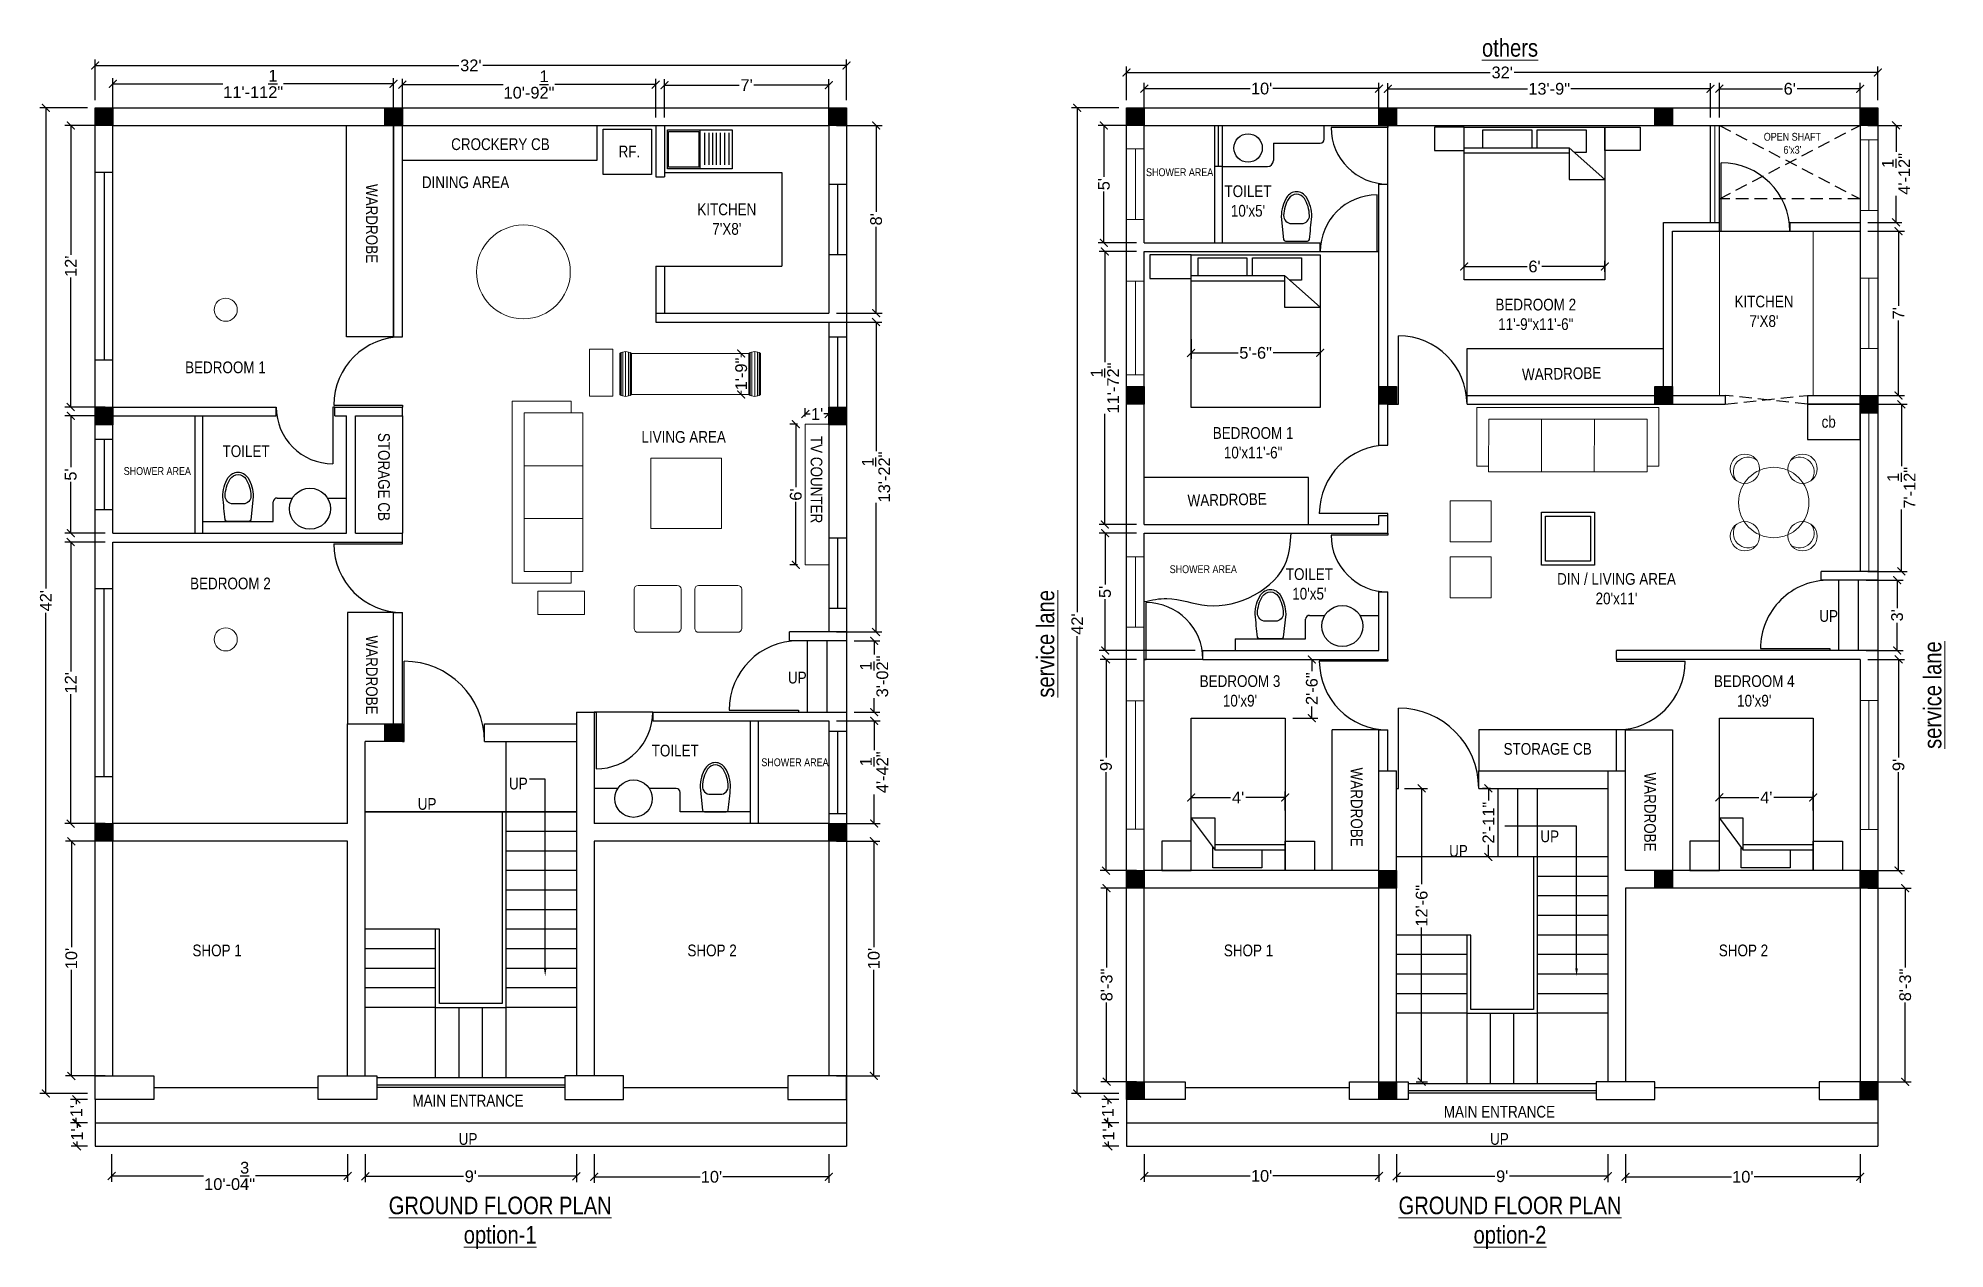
# Model space of a CAD drawing. Header units: inches. Extents: x 4446 to 5421, y 202 to 821.
import ezdxf
from ezdxf import colors
from ezdxf.entities.mleader import LeaderData, LeaderLine
from ezdxf.math import Vec2, Vec3

# ---------------------------------------------------------------- set-up
doc = ezdxf.new("R2010")
doc.units = ezdxf.units.IN
doc.linetypes.add('DASHED2', pattern=[9.525, 6.35, -3.175])
for name, color, linetype in [('Bathroom fixtures', 140, 'Continuous'), ('door', 24, 'Continuous'), ('fur', 161, 'Continuous'), ('wall', 170, 'Continuous')]:
    doc.layers.add(name, color=color, linetype=linetype)
for name, color, linetype, lineweight in [('col', 242, 'Continuous', 30), ('FIXTURE', 56, 'Continuous', 5), ('stone', 142, 'Continuous', 18), ('TXT', 252, 'Continuous', 20), ('wind', 26, 'Continuous', 20)]:
    doc.layers.add(name, color=color, linetype=linetype, lineweight=lineweight)
doc.layers.add('Dims', color=8, linetype='Continuous', plot=False)
doc.styles.get("Standard").update_dxf_attribs({"font": 'ARIAL.TTF', "height": 6})
doc.linetypes.add('ZIGZAG', pattern='A,0.0025,-5.08,[131,ltypeshp.shx,S=5.08,R=0,X=-5.08,Y=0],-10.16,[131,ltypeshp.shx,S=5.08,R=180,X=5.08,Y=0],-5.08', length=20.3225)
doc.dimstyles.new('ISO-25', dxfattribs={"dimscale": 0, "dimtxt": 6, "dimasz": 4, "dimexe": 3, "dimexo": 4, "dimgap": 1, "dimtad": 0, "dimlfac": 0, "dimlunit": 4, "dimtxsty": 'Standard', "dimblk": 'ARCHTICK', "dimcen": 2.5, "dimclrd": 3, "dimclre": 256, "dimadec": 0, "dimazin": 0, "dimtfac": 0, "dimtmove": 0, "dimatfit": 0, "dimfxl": 0, "dimlwd": -1, "dimlwe": -1, "dimarcsym": 0})

msp = doc.modelspace()

# ---------------------------------------------------------------- texts
at = {"layer": 'TXT', "width": 52873.6116, "attachment_point": 8}
for s, insert, char_height in [('\\pxt2937;{\\fArial Narrow|b0|i0|c0|p34;\\Lothers}', (5198.4572, 811.4775), 9), ("{\\fArial Narrow|b0|i0|c0|p34;OPEN SHAFT\\P6'x3'}", (5342.8286, 761.9113), 4), ('{\\fArial Narrow|b0|i0|c0|p34;CROCKERY CB}', (4682.34, 763.7724), 6), ('{\\fArial Narrow|b0|i0|c0|p34;RF.}', (4748.2662, 760.1136), 6), ('{\\fArial Narrow|b0|i0|c0|p34;SHOWER AREA}', (5029.5703, 750.4653), 4), ('{\\fArial Narrow|b0|i0|c0|p34;DINING AREA}', (4664.5077, 744.3063), 6), ("{\\fArial Narrow|b0|i0|c0|p34;TOILET\\P10'x5'}", (5064.5235, 729.7296), 6), ("\\pxt4409;{\\fArial Narrow|b0|i0|c0|p34;KITCHEN\\P7'X8'}", (4798.0692, 720.443), 6), ('{\\fArial Narrow|b0|i0|c0|p34;BEDROOM 2\\P11\'-9"x11\'-6"}', (5211.6326, 671.7493), 6), ("\\pxt4409;{\\fArial Narrow|b0|i0|c0|p34;KITCHEN\\P7'X8'}", (5328.3011, 673.3312), 6), ('{\\fArial Narrow|b0|i0|c0|p34;BEDROOM 1}', (4541.7604, 649.6509), 6), ('{\\fArial Narrow|b0|i0|c0|p34;cb}', (5361.3792, 621.7949), 6), ('{\\fArial Narrow|b0|i0|c0|p34;LIVING AREA}', (4776.0168, 614.0795), 6), ('{\\fArial Narrow|b0|i0|c0|p34;BEDROOM 1\\P10\'x11\'-6"}', (5067.1243, 606.0832), 6), ('{\\fArial Narrow|b0|i0|c0|p34;TOILET}', (4552.2996, 606.8004), 6), ('{\\fArial Narrow|b0|i0|c0|p34;SHOWER AREA}', (4506.9234, 597.6638), 4), ('{\\fArial Narrow|b0|i0|c0|p34;SHOWER AREA}', (5041.6616, 547.4668), 4), ("{\\fArial Narrow|b0|i0|c0|p34;TOILET\\P10'x5'}", (5095.891, 533.9152), 6), ("{\\fArial Narrow|b0|i0|c0|p34;DIN / LIVING AREA\\P20'x11'^I}", (5252.899, 531.4722), 6), ('{\\fArial Narrow|b0|i0|c0|p34;BEDROOM 2}', (4544.3105, 539.136), 6), ('{\\fArial Narrow|b0|i0|c0|p34;UP}', (5361.3792, 522.5116), 6), ('{\\fArial Narrow|b0|i0|c0|p34;UP}', (4834.1043, 491.0116), 6), ("{\\fArial Narrow|b0|i0|c0|p34;BEDROOM 3\\P10'x9'}", (5060.4367, 479.214), 6), ("{\\fArial Narrow|b0|i0|c0|p34;BEDROOM 4\\P10'x9'}", (5323.3292, 479.214), 6), ('{\\fArial Narrow|b0|i0|c0|p34;TOILET}', (4771.6991, 453.7016), 6), ('\\pxt4408;{\\fArial Narrow|b0|i0|c0|p34;STORAGE CB}', (5217.7038, 454.5637), 6), ('{\\fArial Narrow|b0|i0|c0|p34;SHOWER AREA}', (4832.907, 448.7362), 4), ('{\\fArial Narrow|b0|i0|c0|p34;UP}', (4691.5001, 436.8357), 6), ('{\\fArial Narrow|b0|i0|c0|p34;UP}', (4644.8401, 426.4171), 6), ('{\\fArial Narrow|b0|i0|c0|p34;UP}', (5218.7749, 409.8388), 6), ('{\\fArial Narrow|b0|i0|c0|p34;UP}', (5172.115, 402.4171), 6), ('{\\fArial Narrow|b0|i0|c0|p34;SHOP 1}', (4537.5021, 351.4987), 6), ('{\\fArial Narrow|b0|i0|c0|p34;SHOP 2}', (4790.5433, 351.4987), 6), ('{\\fArial Narrow|b0|i0|c0|p34;SHOP 1}', (5064.777, 351.4987), 6), ('{\\fArial Narrow|b0|i0|c0|p34;SHOP 2}', (5317.8181, 351.4987), 6), ('{\\fArial Narrow|b0|i0|c0|p34;MAIN ENTRANCE}', (4665.7829, 274.6949), 6), ('{\\fArial Narrow|b0|i0|c0|p34;MAIN ENTRANCE}', (5193.0577, 269.0274), 6), ('{\\fArial Narrow|b0|i0|c0|p34;UP}', (4665.7829, 255.1026), 6), ('{\\fArial Narrow|b0|i0|c0|p34;UP}', (5193.0577, 255.1026), 6), ('{\\fArial Narrow|b0|i0|c0|p34;\\LGROUND FLOOR PLAN\\Poption-1}', (4682.1994, 201.9813), 9), ('{\\fArial Narrow|b0|i0|c0|p34;\\LGROUND FLOOR PLAN\\Poption-2}', (5198.4572, 201.9813), 9)]:
    msp.add_mtext(s, dxfattribs=dict(at, insert=insert, char_height=char_height))
for s, insert, char_height, rotation in [('\\pxt4409;{\\fArial Narrow|b0|i0|c0|p34;WARDROBE}', (4613.4867, 726.2774), 6, 270), ('\\pxt4409;{\\fArial Narrow|b0|i0|c0|p34;WARDROBE}', (5224.9112, 646.4418), 6, 1.2605559), ('\\pxt4408;{\\fArial Narrow|b0|i0|c0|p34;STORAGE CB}', (4619.7111, 596.7115), 6, 270), ('{\\fArial Narrow|b0|i0|c0|p34;TV COUNTER}', (4840.8417, 595.3323), 6, 270), ('\\pxt4409;{\\fArial Narrow|b0|i0|c0|p34;WARDROBE}', (5053.9184, 581.9803), 6, 1.2605559), ('\\pxt2937,2938;{\\fArial Narrow|b0|i0|c0|p34;\\Lservice lane}', (4965.5892, 511.3542), 9, 90), ('\\pxt4409;{\\fArial Narrow|b0|i0|c0|p34;WARDROBE}', (4613.4867, 495.4194), 6, 270), ('\\pxt2937,2938;{\\fArial Narrow|b0|i0|c0|p34;\\Lservice lane}', (5419.1001, 485.1526), 9, 90), ('\\pxt4409;{\\fArial Narrow|b0|i0|c0|p34;WARDROBE}', (5117.0003, 427.8456), 6, 270), ('\\pxt4409;{\\fArial Narrow|b0|i0|c0|p34;WARDROBE}', (5266.9777, 425.349), 6, 270)]:
    msp.add_mtext(s, dxfattribs=dict(at, insert=insert, char_height=char_height, rotation=rotation))

# ---------------------------------------------------------------- blocks, each defined once
blk = doc.blocks.new('_ArchTick')
at = {"color": 0, "linetype": 'ByBlock', "const_width": 0.15}
blk.add_lwpolyline([(-0.5, -0.5), (0.5, 0.5)], dxfattribs=at)
blk = doc.blocks.new('*D251')
for p, q in [((4471.2011, 785.4251), (4446.9359, 785.4251)), ((4471.2011, 281.4251), (4446.9359, 281.4251))]:
    blk.add_line(p, q)
at = {"color": 3}
for p, q in [((4449.9359, 785.4251), (4449.9359, 539.6372)), ((4449.9359, 281.4251), (4449.9359, 527.2129))]:
    blk.add_line(p, q, dxfattribs=at)
at = {"layer": 'Defpoints', "color": 0}
for p in [(4475.2011, 785.4251), (4449.9359, 281.4251), (4475.2011, 281.4251)]:
    blk.add_point(p, dxfattribs=at)
at = {"color": 3, "xscale": 4, "yscale": 4, "zscale": 4}
for p, rotation in [((4449.9359, 785.4251), 90), ((4449.9359, 281.4251), 270)]:
    blk.add_blockref('_ArchTick', p, dxfattribs=dict(at, rotation=rotation))
at = {"color": 0, "insert": (4449.9359, 533.4251), "char_height": 6, "attachment_point": 5, "rotation": 90}
blk.add_mtext("42'", dxfattribs=at)
blk = doc.blocks.new('zd')
at = {"layer": 'Bathroom fixtures', "linetype": 'ByBlock'}
for points in [[(315, 195.0208), (22.4343, 164.8355, 0.3844), (0, 139.9675), (0, -139.9675, 0.3839), (22.3902, -164.8309, 0.0014), (313.7402, -194.853, 0.1406), (560.2363, -125.2155, 0.2597), (630, 0.0208, 0.2597), (560.2363, 125.2572, 0.1395)], [(225, 64.872), (225, -64.8303, 0.423), (327.9769, -164.786, 0.1319), (544.4457, -99.7075, 0.2597), (600, 0.0208, 0.2597), (544.4457, 99.7492, 0.1319), (327.9769, 164.8276, 0.423)]]:
    blk.add_lwpolyline(points, format="xyb", close=True, dxfattribs=at)
blk.add_arc((316.2314, -169.9774), 25, 264.2811, 270.16, dxfattribs=at)
blk = doc.blocks.new('*D255')
for p, q in [((4838.2011, 627.6798), (4838.2011, 631.8907)), ((4850.2011, 627.6798), (4850.2011, 631.8907))]:
    blk.add_line(p, q)
at = {"color": 3}
for p, q in [((4838.2011, 628.8907), (4840.7229, 628.8907)), ((4850.2011, 628.8907), (4847.6793, 628.8907))]:
    blk.add_line(p, q, dxfattribs=at)
at = {"layer": 'Defpoints', "color": 0}
for p in [(4850.2011, 628.8907), (4838.2011, 623.6798), (4850.2011, 623.6798)]:
    blk.add_point(p, dxfattribs=at)
at = {"color": 3, "xscale": 4, "yscale": 4, "zscale": 4, "rotation": 180}
blk.add_blockref('_ArchTick', (4838.2011, 628.8907), dxfattribs=at)
at = {"color": 3, "xscale": 4, "yscale": 4, "zscale": 4}
blk.add_blockref('_ArchTick', (4850.2011, 628.8907), dxfattribs=at)
at = {"color": 0, "insert": (4844.2011, 628.8907), "char_height": 6, "attachment_point": 5}
blk.add_mtext("1'", dxfattribs=at)
blk = doc.blocks.new('*D256')
for p, q in [((4834.2011, 623.6798), (4830.3507, 623.6798)), ((4834.2011, 551.6798), (4830.3507, 551.6798))]:
    blk.add_line(p, q)
at = {"color": 3}
for p, q in [((4833.3507, 623.6798), (4833.3507, 591.4567)), ((4833.3507, 551.6798), (4833.3507, 583.9029))]:
    blk.add_line(p, q, dxfattribs=at)
at = {"layer": 'Defpoints', "color": 0}
for p in [(4838.2011, 623.6798), (4833.3507, 551.6798), (4838.2011, 551.6798)]:
    blk.add_point(p, dxfattribs=at)
at = {"color": 3, "xscale": 4, "yscale": 4, "zscale": 4}
for p, rotation in [((4833.3507, 623.6798), 90), ((4833.3507, 551.6798), 270)]:
    blk.add_blockref('_ArchTick', p, dxfattribs=dict(at, rotation=rotation))
at = {"color": 0, "insert": (4833.3507, 587.6798), "char_height": 6, "attachment_point": 5, "rotation": 90}
blk.add_mtext("6'", dxfattribs=at)
blk = doc.blocks.new('*D257')
for p, q in [((4484.2011, 780.4251), (4484.2011, 800.6596)), ((4627.7011, 780.4251), (4627.7011, 800.6596))]:
    blk.add_line(p, q)
at = {"color": 3}
for p, q in [((4484.2011, 797.6596), (4540.4095, 797.6596)), ((4627.7011, 797.6596), (4571.4927, 797.6596))]:
    blk.add_line(p, q, dxfattribs=at)
at = {"layer": 'Defpoints', "color": 0}
for p in [(4627.7011, 797.6596), (4484.2011, 776.4251), (4627.7011, 776.4251)]:
    blk.add_point(p, dxfattribs=at)
at = {"color": 3, "xscale": 4, "yscale": 4, "zscale": 4, "rotation": 180}
blk.add_blockref('_ArchTick', (4484.2011, 797.6596), dxfattribs=at)
at = {"color": 3, "xscale": 4, "yscale": 4, "zscale": 4}
blk.add_blockref('_ArchTick', (4627.7011, 797.6596), dxfattribs=at)
at = {"color": 0, "insert": (4555.9511, 797.6596), "char_height": 6, "attachment_point": 5}
blk.add_mtext('11\'-11{\\H1.000000x;\\S1/2;}"', dxfattribs=at)
blk = doc.blocks.new('*D258')
for p, q in [((4632.2011, 780.4251), (4632.2011, 800.3466)), ((4761.7011, 780.4251), (4761.7011, 800.3466))]:
    blk.add_line(p, q)
at = {"color": 3}
for p, q in [((4632.2011, 797.3466), (4683.7403, 797.3466)), ((4761.7011, 797.3466), (4710.1619, 797.3466))]:
    blk.add_line(p, q, dxfattribs=at)
at = {"layer": 'Defpoints', "color": 0}
for p in [(4761.7011, 797.3466), (4632.2011, 776.4251), (4761.7011, 776.4251)]:
    blk.add_point(p, dxfattribs=at)
at = {"color": 3, "xscale": 4, "yscale": 4, "zscale": 4, "rotation": 180}
blk.add_blockref('_ArchTick', (4632.2011, 797.3466), dxfattribs=at)
at = {"color": 3, "xscale": 4, "yscale": 4, "zscale": 4}
blk.add_blockref('_ArchTick', (4761.7011, 797.3466), dxfattribs=at)
at = {"color": 0, "insert": (4696.9511, 797.3466), "char_height": 6, "attachment_point": 5}
blk.add_mtext('10\'-9{\\H1.000000x;\\S1/2;}"', dxfattribs=at)
blk = doc.blocks.new('*D259')
for p, q in [((4766.2011, 780.4251), (4766.2011, 800.0705)), ((4850.2011, 780.4251), (4850.2011, 800.0705))]:
    blk.add_line(p, q)
at = {"color": 3}
for p, q in [((4766.2011, 797.0705), (4804.4651, 797.0705)), ((4850.2011, 797.0705), (4811.9371, 797.0705))]:
    blk.add_line(p, q, dxfattribs=at)
at = {"layer": 'Defpoints', "color": 0}
for p in [(4850.2011, 797.0705), (4766.2011, 776.4251), (4850.2011, 776.4251)]:
    blk.add_point(p, dxfattribs=at)
at = {"color": 3, "xscale": 4, "yscale": 4, "zscale": 4, "rotation": 180}
blk.add_blockref('_ArchTick', (4766.2011, 797.0705), dxfattribs=at)
at = {"color": 3, "xscale": 4, "yscale": 4, "zscale": 4}
blk.add_blockref('_ArchTick', (4850.2011, 797.0705), dxfattribs=at)
at = {"color": 0, "insert": (4808.2011, 797.0705), "char_height": 6, "attachment_point": 5}
blk.add_mtext("7'", dxfattribs=at)
blk = doc.blocks.new('*D260')
for p, q in [((4475.2011, 789.4251), (4475.2011, 810.1025)), ((4859.2011, 789.4251), (4859.2011, 810.1025))]:
    blk.add_line(p, q)
at = {"color": 3}
for p, q in [((4475.2011, 807.1025), (4661.1117, 807.1025)), ((4859.2011, 807.1025), (4673.2904, 807.1025))]:
    blk.add_line(p, q, dxfattribs=at)
at = {"layer": 'Defpoints', "color": 0}
for p in [(4859.2011, 807.1025), (4475.2011, 785.4251), (4859.2011, 785.4251)]:
    blk.add_point(p, dxfattribs=at)
at = {"color": 3, "xscale": 4, "yscale": 4, "zscale": 4, "rotation": 180}
blk.add_blockref('_ArchTick', (4475.2011, 807.1025), dxfattribs=at)
at = {"color": 3, "xscale": 4, "yscale": 4, "zscale": 4}
blk.add_blockref('_ArchTick', (4859.2011, 807.1025), dxfattribs=at)
at = {"color": 0, "insert": (4667.2011, 807.1025), "char_height": 6, "attachment_point": 5}
blk.add_mtext("32'", dxfattribs=at)
blk = doc.blocks.new('*D261')
for p, q in [((4480.2011, 776.4251), (4459.6696, 776.4251)), ((4480.2011, 632.4251), (4459.6696, 632.4251))]:
    blk.add_line(p, q)
at = {"color": 3}
for p, q in [((4462.6696, 776.4251), (4462.6696, 710.2341)), ((4462.6696, 632.4251), (4462.6696, 698.616))]:
    blk.add_line(p, q, dxfattribs=at)
at = {"layer": 'Defpoints', "color": 0}
for p in [(4484.2011, 776.4251), (4462.6696, 632.4251), (4484.2011, 632.4251)]:
    blk.add_point(p, dxfattribs=at)
at = {"color": 3, "xscale": 4, "yscale": 4, "zscale": 4}
for p, rotation in [((4462.6696, 776.4251), 90), ((4462.6696, 632.4251), 270)]:
    blk.add_blockref('_ArchTick', p, dxfattribs=dict(at, rotation=rotation))
at = {"color": 0, "insert": (4462.6696, 704.4251), "char_height": 6, "attachment_point": 5, "rotation": 90}
blk.add_mtext("12'", dxfattribs=at)
blk = doc.blocks.new('*D262')
for p, q in [((4480.2011, 627.9251), (4459.6696, 627.9251)), ((4480.2011, 567.9251), (4459.6696, 567.9251))]:
    blk.add_line(p, q)
at = {"color": 3}
for p, q in [((4462.6696, 627.9251), (4462.6696, 601.6856)), ((4462.6696, 567.9251), (4462.6696, 594.1645))]:
    blk.add_line(p, q, dxfattribs=at)
at = {"layer": 'Defpoints', "color": 0}
for p in [(4484.2011, 627.9251), (4462.6696, 567.9251), (4484.2011, 567.9251)]:
    blk.add_point(p, dxfattribs=at)
at = {"color": 3, "xscale": 4, "yscale": 4, "zscale": 4}
for p, rotation in [((4462.6696, 627.9251), 90), ((4462.6696, 567.9251), 270)]:
    blk.add_blockref('_ArchTick', p, dxfattribs=dict(at, rotation=rotation))
at = {"color": 0, "insert": (4462.6696, 597.9251), "char_height": 6, "attachment_point": 5, "rotation": 90}
blk.add_mtext("5'", dxfattribs=at)
blk = doc.blocks.new('*D263')
for p, q in [((4480.2011, 563.4251), (4459.6612, 563.4251)), ((4480.2011, 419.4251), (4459.6612, 419.4251))]:
    blk.add_line(p, q)
at = {"color": 3}
for p, q in [((4462.6612, 563.4251), (4462.6612, 497.2341)), ((4462.6612, 419.4251), (4462.6612, 485.616))]:
    blk.add_line(p, q, dxfattribs=at)
at = {"layer": 'Defpoints', "color": 0}
for p in [(4484.2011, 563.4251), (4462.6612, 419.4251), (4484.2011, 419.4251)]:
    blk.add_point(p, dxfattribs=at)
at = {"color": 3, "xscale": 4, "yscale": 4, "zscale": 4}
for p, rotation in [((4462.6612, 563.4251), 90), ((4462.6612, 419.4251), 270)]:
    blk.add_blockref('_ArchTick', p, dxfattribs=dict(at, rotation=rotation))
at = {"color": 0, "insert": (4462.6612, 491.4251), "char_height": 6, "attachment_point": 5, "rotation": 90}
blk.add_mtext("12'", dxfattribs=at)
blk = doc.blocks.new('*D264')
for p, q in [((4480.2011, 410.4251), (4459.9816, 410.4251)), ((4480.2011, 290.4251), (4459.9816, 290.4251))]:
    blk.add_line(p, q)
at = {"color": 3}
for p, q in [((4462.9816, 410.4251), (4462.9816, 356.2341)), ((4462.9816, 290.4251), (4462.9816, 344.616))]:
    blk.add_line(p, q, dxfattribs=at)
at = {"layer": 'Defpoints', "color": 0}
for p in [(4484.2011, 410.4251), (4462.9816, 290.4251), (4484.2011, 290.4251)]:
    blk.add_point(p, dxfattribs=at)
at = {"color": 3, "xscale": 4, "yscale": 4, "zscale": 4}
for p, rotation in [((4462.9816, 410.4251), 90), ((4462.9816, 290.4251), 270)]:
    blk.add_blockref('_ArchTick', p, dxfattribs=dict(at, rotation=rotation))
at = {"color": 0, "insert": (4462.9816, 350.4251), "char_height": 6, "attachment_point": 5, "rotation": 90}
blk.add_mtext("10'", dxfattribs=at)
blk = doc.blocks.new('*D252')
for p, q in [((4483.5761, 250.4251), (4483.5761, 236.2605)), ((4604.2011, 250.4251), (4604.2011, 236.2605))]:
    blk.add_line(p, q)
at = {"color": 3}
for p, q in [((4483.5761, 239.2605), (4530.5898, 239.2605)), ((4604.2011, 239.2605), (4557.1874, 239.2605))]:
    blk.add_line(p, q, dxfattribs=at)
at = {"layer": 'Defpoints', "color": 0}
for p in [(4483.5761, 254.4251), (4604.2011, 254.4251), (4604.2011, 239.2605)]:
    blk.add_point(p, dxfattribs=at)
at = {"color": 3, "xscale": 4, "yscale": 4, "zscale": 4, "rotation": 180}
blk.add_blockref('_ArchTick', (4483.5761, 239.2605), dxfattribs=at)
at = {"color": 3, "xscale": 4, "yscale": 4, "zscale": 4}
blk.add_blockref('_ArchTick', (4604.2011, 239.2605), dxfattribs=at)
at = {"color": 0, "insert": (4543.8886, 239.2605), "char_height": 6, "attachment_point": 5}
blk.add_mtext('10\'-0{\\H1.000000x;\\S3/4;}"', dxfattribs=at)
blk = doc.blocks.new('*D265')
for p, q in [((4471.2011, 278.4251), (4462.5204, 278.4251)), ((4471.2011, 266.4251), (4462.5204, 266.4251))]:
    blk.add_line(p, q)
at = {"color": 3}
for p, q in [((4465.5204, 278.4251), (4465.5204, 275.9032)), ((4465.5204, 266.4251), (4465.5204, 268.9469))]:
    blk.add_line(p, q, dxfattribs=at)
at = {"layer": 'Defpoints', "color": 0}
for p in [(4475.2011, 278.4251), (4465.5204, 266.4251), (4475.2011, 266.4251)]:
    blk.add_point(p, dxfattribs=at)
at = {"color": 3, "xscale": 4, "yscale": 4, "zscale": 4}
for p, rotation in [((4465.5204, 278.4251), 90), ((4465.5204, 266.4251), 270)]:
    blk.add_blockref('_ArchTick', p, dxfattribs=dict(at, rotation=rotation))
at = {"color": 0, "insert": (4465.5204, 272.4251), "char_height": 6, "attachment_point": 5, "rotation": 90}
blk.add_mtext("1'", dxfattribs=at)
blk = doc.blocks.new('*D266')
for p, q in [((4471.2011, 266.4251), (4462.8774, 266.4251)), ((4471.2011, 254.4251), (4462.8774, 254.4251))]:
    blk.add_line(p, q)
at = {"color": 3}
for p, q in [((4465.8774, 266.4251), (4465.8774, 263.9032)), ((4465.8774, 254.4251), (4465.8774, 256.9469))]:
    blk.add_line(p, q, dxfattribs=at)
at = {"layer": 'Defpoints', "color": 0}
for p in [(4475.2011, 266.4251), (4465.8774, 254.4251), (4475.2011, 254.4251)]:
    blk.add_point(p, dxfattribs=at)
at = {"color": 3, "xscale": 4, "yscale": 4, "zscale": 4}
for p, rotation in [((4465.8774, 266.4251), 90), ((4465.8774, 254.4251), 270)]:
    blk.add_blockref('_ArchTick', p, dxfattribs=dict(at, rotation=rotation))
at = {"color": 0, "insert": (4465.8774, 260.4251), "char_height": 6, "attachment_point": 5, "rotation": 90}
blk.add_mtext("1'", dxfattribs=at)
blk = doc.blocks.new('*D253')
for p, q in [((4613.2011, 250.4251), (4613.2011, 236.0836)), ((4721.2011, 250.4251), (4721.2011, 236.0836))]:
    blk.add_line(p, q)
at = {"color": 3}
for p, q in [((4613.2011, 239.0836), (4663.4405, 239.0836)), ((4721.2011, 239.0836), (4670.9617, 239.0836))]:
    blk.add_line(p, q, dxfattribs=at)
at = {"layer": 'Defpoints', "color": 0}
for p in [(4613.2011, 254.4251), (4721.2011, 254.4251), (4721.2011, 239.0836)]:
    blk.add_point(p, dxfattribs=at)
at = {"color": 3, "xscale": 4, "yscale": 4, "zscale": 4, "rotation": 180}
blk.add_blockref('_ArchTick', (4613.2011, 239.0836), dxfattribs=at)
at = {"color": 3, "xscale": 4, "yscale": 4, "zscale": 4}
blk.add_blockref('_ArchTick', (4721.2011, 239.0836), dxfattribs=at)
at = {"color": 0, "insert": (4667.2011, 239.0836), "char_height": 6, "attachment_point": 5}
blk.add_mtext("9'", dxfattribs=at)
blk = doc.blocks.new('*D254')
for p, q in [((4730.2011, 250.4251), (4730.2011, 235.8005)), ((4850.2011, 250.4251), (4850.2011, 235.8005))]:
    blk.add_line(p, q)
at = {"color": 3}
for p, q in [((4730.2011, 238.8005), (4784.3921, 238.8005)), ((4850.2011, 238.8005), (4796.0101, 238.8005))]:
    blk.add_line(p, q, dxfattribs=at)
at = {"layer": 'Defpoints', "color": 0}
for p in [(4730.2011, 254.4251), (4850.2011, 254.4251), (4850.2011, 238.8005)]:
    blk.add_point(p, dxfattribs=at)
at = {"color": 3, "xscale": 4, "yscale": 4, "zscale": 4, "rotation": 180}
blk.add_blockref('_ArchTick', (4730.2011, 238.8005), dxfattribs=at)
at = {"color": 3, "xscale": 4, "yscale": 4, "zscale": 4}
blk.add_blockref('_ArchTick', (4850.2011, 238.8005), dxfattribs=at)
at = {"color": 0, "insert": (4790.2011, 238.8005), "char_height": 6, "attachment_point": 5}
blk.add_mtext("10'", dxfattribs=at)
blk = doc.blocks.new('*D267')
for p, q in [((4854.2011, 410.4251), (4876.2379, 410.4251)), ((4854.2011, 290.4251), (4876.2379, 290.4251))]:
    blk.add_line(p, q)
at = {"color": 3}
for p, q in [((4873.2379, 410.4251), (4873.2379, 356.2341)), ((4873.2379, 290.4251), (4873.2379, 344.616))]:
    blk.add_line(p, q, dxfattribs=at)
at = {"layer": 'Defpoints', "color": 0}
for p in [(4850.2011, 410.4251), (4873.2379, 410.4251), (4850.2011, 290.4251)]:
    blk.add_point(p, dxfattribs=at)
at = {"color": 3, "xscale": 4, "yscale": 4, "zscale": 4}
for p, rotation in [((4873.2379, 410.4251), 90), ((4873.2379, 290.4251), 270)]:
    blk.add_blockref('_ArchTick', p, dxfattribs=dict(at, rotation=rotation))
at = {"color": 0, "insert": (4873.2379, 350.4251), "char_height": 6, "attachment_point": 5, "rotation": 90}
blk.add_mtext("10'", dxfattribs=at)
blk = doc.blocks.new('*D268')
for p, q in [((4854.2011, 471.9251), (4876.3895, 471.9251)), ((4854.2011, 419.4251), (4876.3895, 419.4251))]:
    blk.add_line(p, q)
at = {"color": 3}
for p, q in [((4873.3895, 471.9251), (4873.3895, 456.9581)), ((4873.3895, 419.4251), (4873.3895, 434.392))]:
    blk.add_line(p, q, dxfattribs=at)
at = {"layer": 'Defpoints', "color": 0}
for p in [(4850.2011, 471.9251), (4873.3895, 471.9251), (4850.2011, 419.4251)]:
    blk.add_point(p, dxfattribs=at)
at = {"color": 3, "xscale": 4, "yscale": 4, "zscale": 4}
for p, rotation in [((4873.3895, 471.9251), 90), ((4873.3895, 419.4251), 270)]:
    blk.add_blockref('_ArchTick', p, dxfattribs=dict(at, rotation=rotation))
at = {"color": 0, "insert": (4873.3895, 445.6751), "char_height": 6, "attachment_point": 5, "rotation": 90}
blk.add_mtext('4\'-4{\\H1.000000x;\\S1/2;}"', dxfattribs=at)
blk = doc.blocks.new('*D269')
for p, q in [((4863.2011, 512.9251), (4876.3803, 512.9251)), ((4863.2011, 476.4251), (4876.3803, 476.4251))]:
    blk.add_line(p, q)
at = {"color": 3}
for p, q in [((4873.3803, 512.9251), (4873.3803, 505.8354)), ((4873.3803, 476.4251), (4873.3803, 483.5148))]:
    blk.add_line(p, q, dxfattribs=at)
at = {"layer": 'Defpoints', "color": 0}
for p in [(4859.2011, 512.9251), (4873.3803, 512.9251), (4859.2011, 476.4251)]:
    blk.add_point(p, dxfattribs=at)
at = {"color": 3, "xscale": 4, "yscale": 4, "zscale": 4}
for p, rotation in [((4873.3803, 512.9251), 90), ((4873.3803, 476.4251), 270)]:
    blk.add_blockref('_ArchTick', p, dxfattribs=dict(at, rotation=rotation))
at = {"color": 0, "insert": (4873.3803, 494.6751), "char_height": 6, "attachment_point": 5, "rotation": 90}
blk.add_mtext('3\'-0{\\H1.000000x;\\S1/2;}"', dxfattribs=at)
blk = doc.blocks.new('*D270')
for p, q in [((4854.2011, 675.9251), (4877.3775, 675.9251)), ((4854.2011, 517.4251), (4877.3775, 517.4251))]:
    blk.add_line(p, q)
at = {"color": 3}
for p, q in [((4874.3775, 675.9251), (4874.3775, 609.8858)), ((4874.3775, 517.4251), (4874.3775, 583.4643))]:
    blk.add_line(p, q, dxfattribs=at)
at = {"layer": 'Defpoints', "color": 0}
for p in [(4850.2011, 675.9251), (4874.3775, 675.9251), (4850.2011, 517.4251)]:
    blk.add_point(p, dxfattribs=at)
at = {"color": 3, "xscale": 4, "yscale": 4, "zscale": 4}
for p, rotation in [((4874.3775, 675.9251), 90), ((4874.3775, 517.4251), 270)]:
    blk.add_blockref('_ArchTick', p, dxfattribs=dict(at, rotation=rotation))
at = {"color": 0, "insert": (4874.3775, 596.6751), "char_height": 6, "attachment_point": 5, "rotation": 90}
blk.add_mtext('13\'-2{\\H1.000000x;\\S1/2;}"', dxfattribs=at)
blk = doc.blocks.new('*D271')
for p, q in [((4854.2011, 776.4251), (4877.4086, 776.4251)), ((4854.2011, 680.4251), (4877.4086, 680.4251))]:
    blk.add_line(p, q)
at = {"color": 3}
for p, q in [((4874.4086, 776.4251), (4874.4086, 732.1897)), ((4874.4086, 680.4251), (4874.4086, 724.6604))]:
    blk.add_line(p, q, dxfattribs=at)
at = {"layer": 'Defpoints', "color": 0}
for p in [(4850.2011, 776.4251), (4874.4086, 776.4251), (4850.2011, 680.4251)]:
    blk.add_point(p, dxfattribs=at)
at = {"color": 3, "xscale": 4, "yscale": 4, "zscale": 4}
for p, rotation in [((4874.4086, 776.4251), 90), ((4874.4086, 680.4251), 270)]:
    blk.add_blockref('_ArchTick', p, dxfattribs=dict(at, rotation=rotation))
at = {"color": 0, "insert": (4874.4086, 728.4251), "char_height": 6, "attachment_point": 5, "rotation": 90}
blk.add_mtext("8'", dxfattribs=at)
blk = doc.blocks.new('*D272')
at = {"layer": 'Defpoints', "color": 0, "linetype": 'Continuous'}
for p in [(4805.4487, 659.8389), (4809.3201, 659.8389), (4809.3201, 638.8389)]:
    blk.add_point(p, dxfattribs=at)
at = {"layer": 'FIXTURE'}
for p, q in [((4805.3201, 659.8389), (4802.4487, 659.8389)), ((4805.3201, 638.8389), (4802.4487, 638.8389))]:
    blk.add_line(p, q, dxfattribs=at)
at = {"layer": 'FIXTURE', "color": 3}
for p, q in [((4805.4487, 659.8389), (4805.4487, 658.0313)), ((4805.4487, 638.8389), (4805.4487, 640.6465))]:
    blk.add_line(p, q, dxfattribs=at)
at = {"layer": 'FIXTURE', "color": 3, "linetype": 'Continuous', "xscale": 4, "yscale": 4, "zscale": 4}
for p, rotation in [((4805.4487, 659.8389), 90), ((4805.4487, 638.8389), 270)]:
    blk.add_blockref('_ArchTick', p, dxfattribs=dict(at, rotation=rotation))
at = {"layer": 'FIXTURE', "color": 0, "linetype": 'Continuous', "insert": (4805.4487, 649.3389), "char_height": 6, "attachment_point": 5, "rotation": 90}
blk.add_mtext('1\'-9"', dxfattribs=at)
blk = doc.blocks.new('*D273')
at = {"layer": 'Defpoints', "color": 0}
for p in [(5002.4759, 785.4251), (4977.2107, 281.4251), (5002.4759, 281.4251)]:
    blk.add_point(p, dxfattribs=at)
at = {"layer": 'wall'}
for p, q in [((4998.4759, 785.4251), (4974.2107, 785.4251)), ((4998.4759, 281.4251), (4974.2107, 281.4251))]:
    blk.add_line(p, q, dxfattribs=at)
at = {"layer": 'wall', "color": 3}
for p, q in [((4977.2107, 785.4251), (4977.2107, 527.6372)), ((4977.2107, 281.4251), (4977.2107, 515.2129))]:
    blk.add_line(p, q, dxfattribs=at)
at = {"layer": 'wall', "color": 3, "xscale": 4, "yscale": 4, "zscale": 4}
for p, rotation in [((4977.2107, 785.4251), 90), ((4977.2107, 281.4251), 270)]:
    blk.add_blockref('_ArchTick', p, dxfattribs=dict(at, rotation=rotation))
at = {"layer": 'wall', "color": 0, "insert": (4977.2107, 521.4251), "char_height": 6, "attachment_point": 5, "rotation": 90}
blk.add_mtext("42'", dxfattribs=at)
blk = doc.blocks.new('*D279')
at = {"layer": 'Defpoints', "color": 0}
for p in [(5011.4759, 503.4251), (4991.9361, 395.4251), (5011.4759, 395.4251)]:
    blk.add_point(p, dxfattribs=at)
at = {"layer": 'wall'}
for p, q in [((5007.4759, 503.4251), (4988.9361, 503.4251)), ((5007.4759, 395.4251), (4988.9361, 395.4251))]:
    blk.add_line(p, q, dxfattribs=at)
at = {"layer": 'wall', "color": 3}
for p, q in [((4991.9361, 503.4251), (4991.9361, 453.1856)), ((4991.9361, 395.4251), (4991.9361, 445.6645))]:
    blk.add_line(p, q, dxfattribs=at)
at = {"layer": 'wall', "color": 3, "xscale": 4, "yscale": 4, "zscale": 4}
for p, rotation in [((4991.9361, 503.4251), 90), ((4991.9361, 395.4251), 270)]:
    blk.add_blockref('_ArchTick', p, dxfattribs=dict(at, rotation=rotation))
at = {"layer": 'wall', "color": 0, "insert": (4991.9361, 449.4251), "char_height": 6, "attachment_point": 5, "rotation": 90}
blk.add_mtext("9'", dxfattribs=at)
blk = doc.blocks.new('*D280')
at = {"layer": 'Defpoints', "color": 0}
for p in [(5011.4759, 386.4251), (4992.2564, 287.4251), (5011.4759, 287.4251)]:
    blk.add_point(p, dxfattribs=at)
at = {"layer": 'wall'}
for p, q in [((5007.4759, 386.4251), (4989.2564, 386.4251)), ((5007.4759, 287.4251), (4989.2564, 287.4251))]:
    blk.add_line(p, q, dxfattribs=at)
at = {"layer": 'wall', "color": 3}
for p, q in [((4992.2564, 386.4251), (4992.2564, 345.9039)), ((4992.2564, 287.4251), (4992.2564, 327.9462))]:
    blk.add_line(p, q, dxfattribs=at)
at = {"layer": 'wall', "color": 3, "xscale": 4, "yscale": 4, "zscale": 4}
for p, rotation in [((4992.2564, 386.4251), 90), ((4992.2564, 287.4251), 270)]:
    blk.add_blockref('_ArchTick', p, dxfattribs=dict(at, rotation=rotation))
at = {"layer": 'wall', "color": 0, "insert": (4992.2564, 336.9251), "char_height": 6, "attachment_point": 5, "rotation": 90}
blk.add_mtext('8\'-3"', dxfattribs=at)
blk = doc.blocks.new('*D274')
at = {"layer": 'Defpoints', "color": 0}
for p in [(5011.4759, 254.4251), (5131.4759, 254.4251), (5131.4759, 239.2605)]:
    blk.add_point(p, dxfattribs=at)
at = {"layer": 'wall'}
for p, q in [((5011.4759, 250.4251), (5011.4759, 236.2605)), ((5131.4759, 250.4251), (5131.4759, 236.2605))]:
    blk.add_line(p, q, dxfattribs=at)
at = {"layer": 'wall', "color": 3}
for p, q in [((5011.4759, 239.2605), (5065.6669, 239.2605)), ((5131.4759, 239.2605), (5077.2849, 239.2605))]:
    blk.add_line(p, q, dxfattribs=at)
at = {"layer": 'wall', "color": 3, "xscale": 4, "yscale": 4, "zscale": 4, "rotation": 180}
blk.add_blockref('_ArchTick', (5011.4759, 239.2605), dxfattribs=at)
at = {"layer": 'wall', "color": 3, "xscale": 4, "yscale": 4, "zscale": 4}
blk.add_blockref('_ArchTick', (5131.4759, 239.2605), dxfattribs=at)
at = {"layer": 'wall', "color": 0, "insert": (5071.4759, 239.2605), "char_height": 6, "attachment_point": 5}
blk.add_mtext("10'", dxfattribs=at)
blk = doc.blocks.new('*D281')
at = {"layer": 'Defpoints', "color": 0}
for p in [(5002.4759, 278.4251), (4992.7952, 266.4251), (5002.4759, 266.4251)]:
    blk.add_point(p, dxfattribs=at)
at = {"layer": 'wall'}
for p, q in [((4998.4759, 278.4251), (4989.7952, 278.4251)), ((4998.4759, 266.4251), (4989.7952, 266.4251))]:
    blk.add_line(p, q, dxfattribs=at)
at = {"layer": 'wall', "color": 3}
for p, q in [((4992.7952, 278.4251), (4992.7952, 275.9032)), ((4992.7952, 266.4251), (4992.7952, 268.9469))]:
    blk.add_line(p, q, dxfattribs=at)
at = {"layer": 'wall', "color": 3, "xscale": 4, "yscale": 4, "zscale": 4}
for p, rotation in [((4992.7952, 278.4251), 90), ((4992.7952, 266.4251), 270)]:
    blk.add_blockref('_ArchTick', p, dxfattribs=dict(at, rotation=rotation))
at = {"layer": 'wall', "color": 0, "insert": (4992.7952, 272.4251), "char_height": 6, "attachment_point": 5, "rotation": 90}
blk.add_mtext("1'", dxfattribs=at)
blk = doc.blocks.new('*D282')
at = {"layer": 'Defpoints', "color": 0}
for p in [(5002.4759, 266.4251), (4993.1522, 254.4251), (5002.4759, 254.4251)]:
    blk.add_point(p, dxfattribs=at)
at = {"layer": 'wall'}
for p, q in [((4998.4759, 266.4251), (4990.1522, 266.4251)), ((4998.4759, 254.4251), (4990.1522, 254.4251))]:
    blk.add_line(p, q, dxfattribs=at)
at = {"layer": 'wall', "color": 3}
for p, q in [((4993.1522, 266.4251), (4993.1522, 263.9032)), ((4993.1522, 254.4251), (4993.1522, 256.9469))]:
    blk.add_line(p, q, dxfattribs=at)
at = {"layer": 'wall', "color": 3, "xscale": 4, "yscale": 4, "zscale": 4}
for p, rotation in [((4993.1522, 266.4251), 90), ((4993.1522, 254.4251), 270)]:
    blk.add_blockref('_ArchTick', p, dxfattribs=dict(at, rotation=rotation))
at = {"layer": 'wall', "color": 0, "insert": (4993.1522, 260.4251), "char_height": 6, "attachment_point": 5, "rotation": 90}
blk.add_mtext("1'", dxfattribs=at)
blk = doc.blocks.new('*D275')
at = {"layer": 'Defpoints', "color": 0}
for p in [(5140.4759, 254.4251), (5248.4759, 254.4251), (5248.4759, 239.0836)]:
    blk.add_point(p, dxfattribs=at)
at = {"layer": 'wall'}
for p, q in [((5140.4759, 250.4251), (5140.4759, 236.0836)), ((5248.4759, 250.4251), (5248.4759, 236.0836))]:
    blk.add_line(p, q, dxfattribs=at)
at = {"layer": 'wall', "color": 3}
for p, q in [((5140.4759, 239.0836), (5190.7153, 239.0836)), ((5248.4759, 239.0836), (5198.2365, 239.0836))]:
    blk.add_line(p, q, dxfattribs=at)
at = {"layer": 'wall', "color": 3, "xscale": 4, "yscale": 4, "zscale": 4, "rotation": 180}
blk.add_blockref('_ArchTick', (5140.4759, 239.0836), dxfattribs=at)
at = {"layer": 'wall', "color": 3, "xscale": 4, "yscale": 4, "zscale": 4}
blk.add_blockref('_ArchTick', (5248.4759, 239.0836), dxfattribs=at)
at = {"layer": 'wall', "color": 0, "insert": (5194.4759, 239.0836), "char_height": 6, "attachment_point": 5}
blk.add_mtext("9'", dxfattribs=at)
blk = doc.blocks.new('*D276')
at = {"layer": 'Defpoints', "color": 0}
for p in [(5257.4759, 254.4251), (5377.4759, 254.4251), (5377.4759, 238.8005)]:
    blk.add_point(p, dxfattribs=at)
at = {"layer": 'wall'}
for p, q in [((5257.4759, 250.4251), (5257.4759, 235.8005)), ((5377.4759, 250.4251), (5377.4759, 235.8005))]:
    blk.add_line(p, q, dxfattribs=at)
at = {"layer": 'wall', "color": 3}
for p, q in [((5257.4759, 238.8005), (5311.6669, 238.8005)), ((5377.4759, 238.8005), (5323.2849, 238.8005))]:
    blk.add_line(p, q, dxfattribs=at)
at = {"layer": 'wall', "color": 3, "xscale": 4, "yscale": 4, "zscale": 4, "rotation": 180}
blk.add_blockref('_ArchTick', (5257.4759, 238.8005), dxfattribs=at)
at = {"layer": 'wall', "color": 3, "xscale": 4, "yscale": 4, "zscale": 4}
blk.add_blockref('_ArchTick', (5377.4759, 238.8005), dxfattribs=at)
at = {"layer": 'wall', "color": 0, "insert": (5317.4759, 238.8005), "char_height": 6, "attachment_point": 5}
blk.add_mtext("10'", dxfattribs=at)
blk = doc.blocks.new('*D283')
at = {"layer": 'Defpoints', "color": 0}
for p in [(5377.4759, 386.4251), (5400.5127, 386.4251), (5377.4759, 287.4251)]:
    blk.add_point(p, dxfattribs=at)
at = {"layer": 'wall'}
for p, q in [((5381.4759, 386.4251), (5403.5127, 386.4251)), ((5381.4759, 287.4251), (5403.5127, 287.4251))]:
    blk.add_line(p, q, dxfattribs=at)
at = {"layer": 'wall', "color": 3}
for p, q in [((5400.5127, 386.4251), (5400.5127, 345.9039)), ((5400.5127, 287.4251), (5400.5127, 327.9462))]:
    blk.add_line(p, q, dxfattribs=at)
at = {"layer": 'wall', "color": 3, "xscale": 4, "yscale": 4, "zscale": 4}
for p, rotation in [((5400.5127, 386.4251), 90), ((5400.5127, 287.4251), 270)]:
    blk.add_blockref('_ArchTick', p, dxfattribs=dict(at, rotation=rotation))
at = {"layer": 'wall', "color": 0, "insert": (5400.5127, 336.9251), "char_height": 6, "attachment_point": 5, "rotation": 90}
blk.add_mtext('8\'-3"', dxfattribs=at)
blk = doc.blocks.new('*D285')
at = {"layer": 'Defpoints', "color": 0}
for p in [(5386.4759, 803.5031), (5002.4759, 785.4251), (5386.4759, 785.4251)]:
    blk.add_point(p, dxfattribs=at)
at = {"layer": 'wall'}
for p, q in [((5002.4759, 789.4251), (5002.4759, 806.5031)), ((5386.4759, 789.4251), (5386.4759, 806.5031))]:
    blk.add_line(p, q, dxfattribs=at)
at = {"layer": 'wall', "color": 3}
for p, q in [((5002.4759, 803.5031), (5188.3866, 803.5031)), ((5386.4759, 803.5031), (5200.5653, 803.5031))]:
    blk.add_line(p, q, dxfattribs=at)
at = {"layer": 'wall', "color": 3, "xscale": 4, "yscale": 4, "zscale": 4, "rotation": 180}
blk.add_blockref('_ArchTick', (5002.4759, 803.5031), dxfattribs=at)
at = {"layer": 'wall', "color": 3, "xscale": 4, "yscale": 4, "zscale": 4}
blk.add_blockref('_ArchTick', (5386.4759, 803.5031), dxfattribs=at)
at = {"layer": 'wall', "color": 0, "insert": (5194.4759, 803.5031), "char_height": 6, "attachment_point": 5}
blk.add_mtext("32'", dxfattribs=at)
blk = doc.blocks.new('*D342')
at = {"layer": 'Defpoints', "color": 0}
for p in [(5035.4017, 671.1893), (5101.4017, 668.9499), (5101.4017, 660.1302)]:
    blk.add_point(p, dxfattribs=at)
at = {"layer": 'wall'}
for p, q in [((5035.4017, 667.1893), (5035.4017, 657.1302)), ((5101.4017, 664.9499), (5101.4017, 657.1302))]:
    blk.add_line(p, q, dxfattribs=at)
at = {"layer": 'wall', "color": 3}
for p, q in [((5035.4017, 660.1302), (5059.427, 660.1302)), ((5101.4017, 660.1302), (5077.3765, 660.1302))]:
    blk.add_line(p, q, dxfattribs=at)
at = {"layer": 'wall', "color": 3, "xscale": 4, "yscale": 4, "zscale": 4, "rotation": 180}
blk.add_blockref('_ArchTick', (5035.4017, 660.1302), dxfattribs=at)
at = {"layer": 'wall', "color": 3, "xscale": 4, "yscale": 4, "zscale": 4}
blk.add_blockref('_ArchTick', (5101.4017, 660.1302), dxfattribs=at)
at = {"layer": 'wall', "color": 0, "insert": (5068.4017, 660.1302), "char_height": 6, "attachment_point": 5}
blk.add_mtext('5\'-6"', dxfattribs=at)
blk = doc.blocks.new('*D345')
at = {"layer": 'Defpoints', "color": 0}
for p in [(5246.984, 704.2854), (5174.984, 697.5689), (5246.984, 697.5689)]:
    blk.add_point(p, dxfattribs=at)
at = {"layer": 'wall'}
for p, q in [((5174.984, 701.5689), (5174.984, 707.2854)), ((5246.984, 701.5689), (5246.984, 707.2854))]:
    blk.add_line(p, q, dxfattribs=at)
at = {"layer": 'wall', "color": 3}
for p, q in [((5174.984, 704.2854), (5207.2071, 704.2854)), ((5246.984, 704.2854), (5214.761, 704.2854))]:
    blk.add_line(p, q, dxfattribs=at)
at = {"layer": 'wall', "color": 3, "xscale": 4, "yscale": 4, "zscale": 4, "rotation": 180}
blk.add_blockref('_ArchTick', (5174.984, 704.2854), dxfattribs=at)
at = {"layer": 'wall', "color": 3, "xscale": 4, "yscale": 4, "zscale": 4}
blk.add_blockref('_ArchTick', (5246.984, 704.2854), dxfattribs=at)
at = {"layer": 'wall', "color": 0, "insert": (5210.984, 704.2854), "char_height": 6, "attachment_point": 5}
blk.add_mtext("6'", dxfattribs=at)
blk = doc.blocks.new('*D346')
at = {"layer": 'Defpoints', "color": 0}
for p in [(5083.4446, 503.4251), (5097.1521, 503.4251), (5083.4446, 473.4251)]:
    blk.add_point(p, dxfattribs=at)
at = {"layer": 'wall'}
for p, q in [((5087.4446, 503.4251), (5100.1521, 503.4251)), ((5087.4446, 473.4251), (5100.1521, 473.4251))]:
    blk.add_line(p, q, dxfattribs=at)
at = {"layer": 'wall', "color": 3}
for p, q in [((5097.1521, 503.4251), (5097.1521, 497.451)), ((5097.1521, 473.4251), (5097.1521, 479.3992))]:
    blk.add_line(p, q, dxfattribs=at)
at = {"layer": 'wall', "color": 3, "xscale": 4, "yscale": 4, "zscale": 4}
for p, rotation in [((5097.1521, 503.4251), 90), ((5097.1521, 473.4251), 270)]:
    blk.add_blockref('_ArchTick', p, dxfattribs=dict(at, rotation=rotation))
at = {"layer": 'wall', "color": 0, "insert": (5097.1521, 488.4251), "char_height": 6, "attachment_point": 5, "rotation": 90}
blk.add_mtext('2\'-6"', dxfattribs=at)
blk = doc.blocks.new('*D349')
at = {"layer": 'Defpoints', "color": 0}
for p in [(5083.4446, 432.7935), (5035.4446, 422.1446), (5083.4446, 422.1446)]:
    blk.add_point(p, dxfattribs=at)
at = {"layer": 'wall'}
for p, q in [((5035.4446, 426.1446), (5035.4446, 435.7935)), ((5083.4446, 426.1446), (5083.4446, 435.7935))]:
    blk.add_line(p, q, dxfattribs=at)
at = {"layer": 'wall', "color": 3}
for p, q in [((5035.4446, 432.7935), (5055.5633, 432.7935)), ((5083.4446, 432.7935), (5063.3259, 432.7935))]:
    blk.add_line(p, q, dxfattribs=at)
at = {"layer": 'wall', "color": 3, "xscale": 4, "yscale": 4, "zscale": 4, "rotation": 180}
blk.add_blockref('_ArchTick', (5035.4446, 432.7935), dxfattribs=at)
at = {"layer": 'wall', "color": 3, "xscale": 4, "yscale": 4, "zscale": 4}
blk.add_blockref('_ArchTick', (5083.4446, 432.7935), dxfattribs=at)
at = {"layer": 'wall', "color": 0, "insert": (5059.4446, 432.7935), "char_height": 6, "attachment_point": 5}
blk.add_mtext("4'", dxfattribs=at)
blk = doc.blocks.new('*D350')
at = {"layer": 'Defpoints', "color": 0}
for p in [(5353.4759, 432.7935), (5305.4759, 422.1446), (5353.4759, 422.1446)]:
    blk.add_point(p, dxfattribs=at)
at = {"layer": 'wall'}
for p, q in [((5305.4759, 426.1446), (5305.4759, 435.7935)), ((5353.4759, 426.1446), (5353.4759, 435.7935))]:
    blk.add_line(p, q, dxfattribs=at)
at = {"layer": 'wall', "color": 3}
for p, q in [((5305.4759, 432.7935), (5325.5946, 432.7935)), ((5353.4759, 432.7935), (5333.3572, 432.7935))]:
    blk.add_line(p, q, dxfattribs=at)
at = {"layer": 'wall', "color": 3, "xscale": 4, "yscale": 4, "zscale": 4, "rotation": 180}
blk.add_blockref('_ArchTick', (5305.4759, 432.7935), dxfattribs=at)
at = {"layer": 'wall', "color": 3, "xscale": 4, "yscale": 4, "zscale": 4}
blk.add_blockref('_ArchTick', (5353.4759, 432.7935), dxfattribs=at)
at = {"layer": 'wall', "color": 0, "insert": (5329.4759, 432.7935), "char_height": 6, "attachment_point": 5}
blk.add_mtext("4'", dxfattribs=at)
blk = doc.blocks.new('*D365')
at = {"layer": 'Defpoints', "color": 0}
for p in [(5011.4759, 776.4251), (4990.8479, 716.4251), (5011.4759, 716.4251)]:
    blk.add_point(p, dxfattribs=at)
at = {"layer": 'wall'}
for p, q in [((5007.4759, 776.4251), (4987.8479, 776.4251)), ((5007.4759, 716.4251), (4987.8479, 716.4251))]:
    blk.add_line(p, q, dxfattribs=at)
at = {"layer": 'wall', "color": 3}
for p, q in [((4990.8479, 776.4251), (4990.8479, 750.1856)), ((4990.8479, 716.4251), (4990.8479, 742.6645))]:
    blk.add_line(p, q, dxfattribs=at)
at = {"layer": 'wall', "color": 3, "xscale": 4, "yscale": 4, "zscale": 4}
for p, rotation in [((4990.8479, 776.4251), 90), ((4990.8479, 716.4251), 270)]:
    blk.add_blockref('_ArchTick', p, dxfattribs=dict(at, rotation=rotation))
at = {"layer": 'wall', "color": 0, "insert": (4990.8479, 746.4251), "char_height": 6, "attachment_point": 5, "rotation": 90}
blk.add_mtext("5'", dxfattribs=at)
blk = doc.blocks.new('*D366')
at = {"layer": 'Defpoints', "color": 0}
for p in [(5011.4759, 711.9251), (4991.3444, 572.4251), (5011.4759, 572.4251)]:
    blk.add_point(p, dxfattribs=at)
at = {"layer": 'wall'}
for p, q in [((5007.4759, 711.9251), (4988.3444, 711.9251)), ((5007.4759, 572.4251), (4988.3444, 572.4251))]:
    blk.add_line(p, q, dxfattribs=at)
at = {"layer": 'wall', "color": 3}
for p, q in [((4991.3444, 711.9251), (4991.3444, 655.3858)), ((4991.3444, 572.4251), (4991.3444, 628.9643))]:
    blk.add_line(p, q, dxfattribs=at)
at = {"layer": 'wall', "color": 3, "xscale": 4, "yscale": 4, "zscale": 4}
for p, rotation in [((4991.3444, 711.9251), 90), ((4991.3444, 572.4251), 270)]:
    blk.add_blockref('_ArchTick', p, dxfattribs=dict(at, rotation=rotation))
at = {"layer": 'wall', "color": 0, "insert": (4991.3444, 642.1751), "char_height": 6, "attachment_point": 5, "rotation": 90}
blk.add_mtext('11\'-7{\\H1.000000x;\\S1/2;}"', dxfattribs=at)
blk = doc.blocks.new('*D367')
at = {"layer": 'Defpoints', "color": 0}
for p in [(5011.4759, 567.9251), (4991.4454, 507.9251), (5041.4759, 507.9251)]:
    blk.add_point(p, dxfattribs=at)
at = {"layer": 'wall'}
for p, q in [((5007.4759, 567.9251), (4988.4454, 567.9251)), ((5037.4759, 507.9251), (4988.4454, 507.9251))]:
    blk.add_line(p, q, dxfattribs=at)
at = {"layer": 'wall', "color": 3}
for p, q in [((4991.4454, 567.9251), (4991.4454, 541.6856)), ((4991.4454, 507.9251), (4991.4454, 534.1645))]:
    blk.add_line(p, q, dxfattribs=at)
at = {"layer": 'wall', "color": 3, "xscale": 4, "yscale": 4, "zscale": 4}
for p, rotation in [((4991.4454, 567.9251), 90), ((4991.4454, 507.9251), 270)]:
    blk.add_blockref('_ArchTick', p, dxfattribs=dict(at, rotation=rotation))
at = {"layer": 'wall', "color": 0, "insert": (4991.4454, 537.9251), "char_height": 6, "attachment_point": 5, "rotation": 90}
blk.add_mtext("5'", dxfattribs=at)
blk = doc.blocks.new('*D368')
at = {"layer": 'Defpoints', "color": 0}
for p in [(5131.4759, 795.2728), (5011.4759, 776.4251), (5131.4759, 776.4251)]:
    blk.add_point(p, dxfattribs=at)
at = {"layer": 'wall'}
for p, q in [((5011.4759, 780.4251), (5011.4759, 798.2728)), ((5131.4759, 780.4251), (5131.4759, 798.2728))]:
    blk.add_line(p, q, dxfattribs=at)
at = {"layer": 'wall', "color": 3}
for p, q in [((5011.4759, 795.2728), (5065.6669, 795.2728)), ((5131.4759, 795.2728), (5077.2849, 795.2728))]:
    blk.add_line(p, q, dxfattribs=at)
at = {"layer": 'wall', "color": 3, "xscale": 4, "yscale": 4, "zscale": 4, "rotation": 180}
blk.add_blockref('_ArchTick', (5011.4759, 795.2728), dxfattribs=at)
at = {"layer": 'wall', "color": 3, "xscale": 4, "yscale": 4, "zscale": 4}
blk.add_blockref('_ArchTick', (5131.4759, 795.2728), dxfattribs=at)
at = {"layer": 'wall', "color": 0, "insert": (5071.4759, 795.2728), "char_height": 6, "attachment_point": 5}
blk.add_mtext("10'", dxfattribs=at)
blk = doc.blocks.new('*D369')
at = {"layer": 'Defpoints', "color": 0}
for p in [(5300.9759, 795.1362), (5135.9759, 776.4251), (5300.9759, 776.4251)]:
    blk.add_point(p, dxfattribs=at)
at = {"layer": 'wall'}
for p, q in [((5135.9759, 780.4251), (5135.9759, 798.1362)), ((5300.9759, 780.4251), (5300.9759, 798.1362))]:
    blk.add_line(p, q, dxfattribs=at)
at = {"layer": 'wall', "color": 3}
for p, q in [((5135.9759, 795.1362), (5207.4527, 795.1362)), ((5300.9759, 795.1362), (5229.4991, 795.1362))]:
    blk.add_line(p, q, dxfattribs=at)
at = {"layer": 'wall', "color": 3, "xscale": 4, "yscale": 4, "zscale": 4, "rotation": 180}
blk.add_blockref('_ArchTick', (5135.9759, 795.1362), dxfattribs=at)
at = {"layer": 'wall', "color": 3, "xscale": 4, "yscale": 4, "zscale": 4}
blk.add_blockref('_ArchTick', (5300.9759, 795.1362), dxfattribs=at)
at = {"layer": 'wall', "color": 0, "insert": (5218.4759, 795.1362), "char_height": 6, "attachment_point": 5}
blk.add_mtext('13\'-9"', dxfattribs=at)
blk = doc.blocks.new('*D370')
at = {"layer": 'Defpoints', "color": 0}
for p in [(5377.4759, 795.1612), (5305.4759, 776.4251), (5377.4759, 776.4251)]:
    blk.add_point(p, dxfattribs=at)
at = {"layer": 'wall'}
for p, q in [((5305.4759, 780.4251), (5305.4759, 798.1612)), ((5377.4759, 780.4251), (5377.4759, 798.1612))]:
    blk.add_line(p, q, dxfattribs=at)
at = {"layer": 'wall', "color": 3}
for p, q in [((5305.4759, 795.1612), (5337.699, 795.1612)), ((5377.4759, 795.1612), (5345.2529, 795.1612))]:
    blk.add_line(p, q, dxfattribs=at)
at = {"layer": 'wall', "color": 3, "xscale": 4, "yscale": 4, "zscale": 4, "rotation": 180}
blk.add_blockref('_ArchTick', (5305.4759, 795.1612), dxfattribs=at)
at = {"layer": 'wall', "color": 3, "xscale": 4, "yscale": 4, "zscale": 4}
blk.add_blockref('_ArchTick', (5377.4759, 795.1612), dxfattribs=at)
at = {"layer": 'wall', "color": 0, "insert": (5341.4759, 795.1612), "char_height": 6, "attachment_point": 5}
blk.add_mtext("6'", dxfattribs=at)
blk = doc.blocks.new('*D371')
at = {"layer": 'Defpoints', "color": 0}
for p in [(5377.4759, 776.4251), (5377.4759, 726.8785), (5395.7913, 726.8785)]:
    blk.add_point(p, dxfattribs=at)
at = {"layer": 'wall'}
for p, q in [((5381.4759, 776.4251), (5398.7913, 776.4251)), ((5381.4759, 726.8785), (5398.7913, 726.8785))]:
    blk.add_line(p, q, dxfattribs=at)
at = {"layer": 'wall', "color": 3}
for p, q in [((5395.7913, 776.4251), (5395.7913, 762.9348)), ((5395.7913, 726.8785), (5395.7913, 740.3687))]:
    blk.add_line(p, q, dxfattribs=at)
at = {"layer": 'wall', "color": 3, "xscale": 4, "yscale": 4, "zscale": 4}
for p, rotation in [((5395.7913, 776.4251), 90), ((5395.7913, 726.8785), 270)]:
    blk.add_blockref('_ArchTick', p, dxfattribs=dict(at, rotation=rotation))
at = {"layer": 'wall', "color": 0, "insert": (5395.7913, 751.6518), "char_height": 6, "attachment_point": 5, "rotation": 90}
blk.add_mtext('4\'-1{\\H1.000000x;\\S1/2;}"', dxfattribs=at)
blk = doc.blocks.new('*D372')
at = {"layer": 'Defpoints', "color": 0}
for p in [(5377.4759, 722.3785), (5377.4759, 638.3785), (5397.0905, 638.3785)]:
    blk.add_point(p, dxfattribs=at)
at = {"layer": 'wall'}
for p, q in [((5381.4759, 722.3785), (5400.0905, 722.3785)), ((5381.4759, 638.3785), (5400.0905, 638.3785))]:
    blk.add_line(p, q, dxfattribs=at)
at = {"layer": 'wall', "color": 3}
for p, q in [((5397.0905, 722.3785), (5397.0905, 684.1145)), ((5397.0905, 638.3785), (5397.0905, 676.6425))]:
    blk.add_line(p, q, dxfattribs=at)
at = {"layer": 'wall', "color": 3, "xscale": 4, "yscale": 4, "zscale": 4}
for p, rotation in [((5397.0905, 722.3785), 90), ((5397.0905, 638.3785), 270)]:
    blk.add_blockref('_ArchTick', p, dxfattribs=dict(at, rotation=rotation))
at = {"layer": 'wall', "color": 0, "insert": (5397.0905, 680.3785), "char_height": 6, "attachment_point": 5, "rotation": 90}
blk.add_mtext("7'", dxfattribs=at)
blk = doc.blocks.new('*D373')
at = {"layer": 'Defpoints', "color": 0}
for p in [(5377.4759, 633.8785), (5377.4759, 548.4251), (5398.5423, 548.4251)]:
    blk.add_point(p, dxfattribs=at)
at = {"layer": 'wall'}
for p, q in [((5381.4759, 633.8785), (5401.5423, 633.8785)), ((5381.4759, 548.4251), (5401.5423, 548.4251))]:
    blk.add_line(p, q, dxfattribs=at)
at = {"layer": 'wall', "color": 3}
for p, q in [((5398.5423, 633.8785), (5398.5423, 602.2896)), ((5398.5423, 548.4251), (5398.5423, 580.014))]:
    blk.add_line(p, q, dxfattribs=at)
at = {"layer": 'wall', "color": 3, "xscale": 4, "yscale": 4, "zscale": 4}
for p, rotation in [((5398.5423, 633.8785), 90), ((5398.5423, 548.4251), 270)]:
    blk.add_blockref('_ArchTick', p, dxfattribs=dict(at, rotation=rotation))
at = {"layer": 'wall', "color": 0, "insert": (5398.5423, 591.1518), "char_height": 6, "attachment_point": 5, "rotation": 90}
blk.add_mtext('7\'-1{\\H1.000000x;\\S1/2;}"', dxfattribs=at)
blk = doc.blocks.new('*D374')
at = {"layer": 'Defpoints', "color": 0}
for p in [(5376.4759, 543.9251), (5376.4759, 507.9251), (5396.3724, 507.9251)]:
    blk.add_point(p, dxfattribs=at)
at = {"layer": 'wall'}
for p, q in [((5380.4759, 543.9251), (5399.3724, 543.9251)), ((5380.4759, 507.9251), (5399.3724, 507.9251))]:
    blk.add_line(p, q, dxfattribs=at)
at = {"layer": 'wall', "color": 3}
for p, q in [((5396.3724, 543.9251), (5396.3724, 529.6836)), ((5396.3724, 507.9251), (5396.3724, 522.1665))]:
    blk.add_line(p, q, dxfattribs=at)
at = {"layer": 'wall', "color": 3, "xscale": 4, "yscale": 4, "zscale": 4}
for p, rotation in [((5396.3724, 543.9251), 90), ((5396.3724, 507.9251), 270)]:
    blk.add_blockref('_ArchTick', p, dxfattribs=dict(at, rotation=rotation))
at = {"layer": 'wall', "color": 0, "insert": (5396.3724, 525.9251), "char_height": 6, "attachment_point": 5, "rotation": 90}
blk.add_mtext("3'", dxfattribs=at)
blk = doc.blocks.new('*D375')
at = {"layer": 'Defpoints', "color": 0}
for p in [(5377.4759, 503.4251), (5377.4759, 395.4251), (5397.0991, 395.4251)]:
    blk.add_point(p, dxfattribs=at)
at = {"layer": 'wall'}
for p, q in [((5381.4759, 503.4251), (5400.0991, 503.4251)), ((5381.4759, 395.4251), (5400.0991, 395.4251))]:
    blk.add_line(p, q, dxfattribs=at)
at = {"layer": 'wall', "color": 3}
for p, q in [((5397.0991, 503.4251), (5397.0991, 453.1856)), ((5397.0991, 395.4251), (5397.0991, 445.6645))]:
    blk.add_line(p, q, dxfattribs=at)
at = {"layer": 'wall', "color": 3, "xscale": 4, "yscale": 4, "zscale": 4}
for p, rotation in [((5397.0991, 503.4251), 90), ((5397.0991, 395.4251), 270)]:
    blk.add_blockref('_ArchTick', p, dxfattribs=dict(at, rotation=rotation))
at = {"layer": 'wall', "color": 0, "insert": (5397.0991, 449.4251), "char_height": 6, "attachment_point": 5, "rotation": 90}
blk.add_mtext("9'", dxfattribs=at)
blk = doc.blocks.new('*D377')
at = {"layer": 'Defpoints', "color": 0}
for p in [(5140.4759, 437.4251), (5153.2943, 437.4251), (5146.4759, 287.4251)]:
    blk.add_point(p, dxfattribs=at)
at = {"layer": 'wall'}
for p, q in [((5144.4759, 437.4251), (5156.2943, 437.4251)), ((5150.4759, 287.4251), (5156.2943, 287.4251))]:
    blk.add_line(p, q, dxfattribs=at)
at = {"layer": 'wall', "color": 3}
for p, q in [((5153.2943, 437.4251), (5153.2943, 388.4403)), ((5153.2943, 287.4251), (5153.2943, 366.3939))]:
    blk.add_line(p, q, dxfattribs=at)
at = {"layer": 'wall', "color": 3, "xscale": 4, "yscale": 4, "zscale": 4}
for p, rotation in [((5153.2943, 437.4251), 90), ((5153.2943, 287.4251), 270)]:
    blk.add_blockref('_ArchTick', p, dxfattribs=dict(at, rotation=rotation))
at = {"layer": 'wall', "color": 0, "insert": (5153.2943, 377.4171), "char_height": 6, "attachment_point": 5, "rotation": 90}
blk.add_mtext('12\'-6"', dxfattribs=at)
blk = doc.blocks.new('*D378')
at = {"layer": 'Defpoints', "color": 0}
for p in [(5187.4002, 437.4251), (5192.4759, 437.4251), (5192.4759, 402.4251)]:
    blk.add_point(p, dxfattribs=at)
at = {"layer": 'wall'}
for p, q in [((5188.4759, 437.4251), (5184.4002, 437.4251)), ((5188.4759, 402.4251), (5184.4002, 402.4251))]:
    blk.add_line(p, q, dxfattribs=at)
at = {"layer": 'wall', "color": 3}
for p, q in [((5187.4002, 437.4251), (5187.4002, 431.2818)), ((5187.4002, 402.4251), (5187.4002, 408.5683))]:
    blk.add_line(p, q, dxfattribs=at)
at = {"layer": 'wall', "color": 3, "xscale": 4, "yscale": 4, "zscale": 4}
for p, rotation in [((5187.4002, 437.4251), 90), ((5187.4002, 402.4251), 270)]:
    blk.add_blockref('_ArchTick', p, dxfattribs=dict(at, rotation=rotation))
at = {"layer": 'wall', "color": 0, "insert": (5187.4002, 419.9251), "char_height": 6, "attachment_point": 5, "rotation": 90}
blk.add_mtext('2\'-11"', dxfattribs=at)

# ---------------------------------------------------------------- dimensions: what is measured, and where the dimension line sits
for base, p1, p2, picture, middle in [((4859.2011, 807.1025), (4475.2011, 785.4251), (4859.2011, 785.4251), '*D260', (4667.2011, 807.1025)), ((4627.7011, 797.6596), (4484.2011, 776.4251), (4627.7011, 776.4251), '*D257', (4555.9511, 797.6596)), ((4761.7011, 797.3466), (4632.2011, 776.4251), (4761.7011, 776.4251), '*D258', (4696.9511, 797.3466)), ((4850.2011, 797.0705), (4766.2011, 776.4251), (4850.2011, 776.4251), '*D259', (4808.2011, 797.0705)), ((4604.2011, 239.2605), (4483.5761, 254.4251), (4604.2011, 254.4251), '*D252', (4543.8886, 239.2605)), ((4721.2011, 239.0836), (4613.2011, 254.4251), (4721.2011, 254.4251), '*D253', (4667.2011, 239.0836)), ((4850.2011, 238.8005), (4730.2011, 254.4251), (4850.2011, 254.4251), '*D254', (4790.2011, 238.8005))]:
    dim = msp.add_linear_dim(base=base, p1=p1, p2=p2, dimstyle='ISO-25')
    dim.commit()
    dim.dimension.update_dxf_attribs({"geometry": picture, "text_midpoint": middle})
for base, p1, p2, picture, middle in [((4449.9359, 281.4251), (4475.2011, 785.4251), (4475.2011, 281.4251), '*D251', (4449.9359, 533.4251)), ((4462.6696, 632.4251), (4484.2011, 776.4251), (4484.2011, 632.4251), '*D261', (4462.6696, 704.4251)), ((4874.4086, 776.4251), (4850.2011, 680.4251), (4850.2011, 776.4251), '*D271', (4874.4086, 728.4251)), ((4874.3775, 675.9251), (4850.2011, 517.4251), (4850.2011, 675.9251), '*D270', (4874.3775, 596.6751)), ((4462.6696, 567.9251), (4484.2011, 627.9251), (4484.2011, 567.9251), '*D262', (4462.6696, 597.9251)), ((4462.6612, 419.4251), (4484.2011, 563.4251), (4484.2011, 419.4251), '*D263', (4462.6612, 491.4251)), ((4873.3803, 512.9251), (4859.2011, 476.4251), (4859.2011, 512.9251), '*D269', (4873.3803, 494.6751)), ((4873.3895, 471.9251), (4850.2011, 419.4251), (4850.2011, 471.9251), '*D268', (4873.3895, 445.6751)), ((4462.9816, 290.4251), (4484.2011, 410.4251), (4484.2011, 290.4251), '*D264', (4462.9816, 350.4251)), ((4873.2379, 410.4251), (4850.2011, 290.4251), (4850.2011, 410.4251), '*D267', (4873.2379, 350.4251)), ((4465.5204, 266.4251), (4475.2011, 278.4251), (4475.2011, 266.4251), '*D265', (4465.5204, 272.4251)), ((4465.8774, 254.4251), (4475.2011, 266.4251), (4475.2011, 254.4251), '*D266', (4465.8774, 260.4251))]:
    dim = msp.add_linear_dim(base=base, p1=p1, p2=p2, angle=90, dimstyle='ISO-25')
    dim.commit()
    dim.dimension.update_dxf_attribs({"geometry": picture, "text_midpoint": middle})
for p2, distance, picture, middle in [((4838.2011, 551.6798), -4.8504, '*D256', (4833.3507, 587.6798)), ((4850.2011, 623.6798), 5.2109, '*D255', (4844.2011, 628.8907))]:
    dim = msp.add_aligned_dim(p1=(4838.2011, 623.6798), p2=p2, distance=distance, dimstyle='ISO-25')
    dim.commit()
    dim.dimension.update_dxf_attribs({"geometry": picture, "text_midpoint": middle})
at = {"layer": 'FIXTURE', "linetype": 'Continuous'}
dim = msp.add_linear_dim(base=(4805.4487, 659.8389), p1=(4809.3201, 638.8389), p2=(4809.3201, 659.8389), angle=90, dimstyle='ISO-25', dxfattribs=at)
dim.commit()
dim.dimension.update_dxf_attribs({"geometry": '*D272', "text_midpoint": (4805.4487, 649.3389)})
at = {"layer": 'wall'}
for base, p1, p2, picture, middle in [((5386.4759, 803.5031), (5002.4759, 785.4251), (5386.4759, 785.4251), '*D285', (5194.4759, 803.5031)), ((5131.4759, 795.2728), (5011.4759, 776.4251), (5131.4759, 776.4251), '*D368', (5071.4759, 795.2728)), ((5300.9759, 795.1362), (5135.9759, 776.4251), (5300.9759, 776.4251), '*D369', (5218.4759, 795.1362)), ((5377.4759, 795.1612), (5305.4759, 776.4251), (5377.4759, 776.4251), '*D370', (5341.4759, 795.1612)), ((5246.984, 704.2854), (5174.984, 697.5689), (5246.984, 697.5689), '*D345', (5210.984, 704.2854)), ((5101.4017, 660.1302), (5035.4017, 671.1893), (5101.4017, 668.9499), '*D342', (5068.4017, 660.1302)), ((5083.4446, 432.7935), (5035.4446, 422.1446), (5083.4446, 422.1446), '*D349', (5059.4446, 432.7935)), ((5353.4759, 432.7935), (5305.4759, 422.1446), (5353.4759, 422.1446), '*D350', (5329.4759, 432.7935)), ((5131.4759, 239.2605), (5011.4759, 254.4251), (5131.4759, 254.4251), '*D274', (5071.4759, 239.2605)), ((5248.4759, 239.0836), (5140.4759, 254.4251), (5248.4759, 254.4251), '*D275', (5194.4759, 239.0836)), ((5377.4759, 238.8005), (5257.4759, 254.4251), (5377.4759, 254.4251), '*D276', (5317.4759, 238.8005))]:
    dim = msp.add_linear_dim(base=base, p1=p1, p2=p2, dimstyle='ISO-25', dxfattribs=at)
    dim.commit()
    dim.dimension.update_dxf_attribs({"geometry": picture, "text_midpoint": middle})
for base, p1, p2, picture, middle in [((4977.2107, 281.4251), (5002.4759, 785.4251), (5002.4759, 281.4251), '*D273', (4977.2107, 521.4251)), ((4990.8479, 716.4251), (5011.4759, 776.4251), (5011.4759, 716.4251), '*D365', (4990.8479, 746.4251)), ((5395.7913, 726.8785), (5377.4759, 776.4251), (5377.4759, 726.8785), '*D371', (5395.7913, 751.6518)), ((5397.0905, 638.3785), (5377.4759, 722.3785), (5377.4759, 638.3785), '*D372', (5397.0905, 680.3785)), ((4991.3444, 572.4251), (5011.4759, 711.9251), (5011.4759, 572.4251), '*D366', (4991.3444, 642.1751)), ((5398.5423, 548.4251), (5377.4759, 633.8785), (5377.4759, 548.4251), '*D373', (5398.5423, 591.1518)), ((4991.4454, 507.9251), (5011.4759, 567.9251), (5041.4759, 507.9251), '*D367', (4991.4454, 537.9251)), ((5396.3724, 507.9251), (5376.4759, 543.9251), (5376.4759, 507.9251), '*D374', (5396.3724, 525.9251)), ((4991.9361, 395.4251), (5011.4759, 503.4251), (5011.4759, 395.4251), '*D279', (4991.9361, 449.4251)), ((5097.1521, 503.4251), (5083.4446, 473.4251), (5083.4446, 503.4251), '*D346', (5097.1521, 488.4251)), ((5397.0991, 395.4251), (5377.4759, 503.4251), (5377.4759, 395.4251), '*D375', (5397.0991, 449.4251)), ((5153.2943, 437.4251), (5146.4759, 287.4251), (5140.4759, 437.4251), '*D377', (5153.2943, 377.4171)), ((5187.4002, 437.4251), (5192.4759, 402.4251), (5192.4759, 437.4251), '*D378', (5187.4002, 419.9251)), ((4992.2564, 287.4251), (5011.4759, 386.4251), (5011.4759, 287.4251), '*D280', (4992.2564, 336.9251)), ((5400.5127, 386.4251), (5377.4759, 287.4251), (5377.4759, 386.4251), '*D283', (5400.5127, 336.9251)), ((4992.7952, 266.4251), (5002.4759, 278.4251), (5002.4759, 266.4251), '*D281', (4992.7952, 272.4251)), ((4993.1522, 254.4251), (5002.4759, 266.4251), (5002.4759, 254.4251), '*D282', (4993.1522, 260.4251))]:
    dim = msp.add_linear_dim(base=base, p1=p1, p2=p2, angle=90, dimstyle='ISO-25', dxfattribs=at)
    dim.commit()
    dim.dimension.update_dxf_attribs({"geometry": picture, "text_midpoint": middle})

# ---------------------------------------------------------------- hatches: boundary and pattern name
for points in [[(4475.2011, 785.4251), (4484.2011, 785.4251), (4484.2011, 776.4251), (4475.2011, 776.4251)], [(4623.2011, 785.4251), (4632.2011, 785.4251), (4632.2011, 776.4251), (4623.2011, 776.4251)], [(4850.2011, 785.4251), (4859.2011, 785.4251), (4859.2011, 776.4251), (4850.2011, 776.4251)], [(4475.2011, 632.4251), (4484.2011, 632.4251), (4484.2011, 623.4251), (4475.2011, 623.4251)], [(4850.2011, 632.4251), (4859.2011, 632.4251), (4859.2011, 623.4251), (4850.2011, 623.4251)], [(4623.2011, 470.4251), (4632.2011, 470.4251), (4632.2011, 461.4251), (4623.2011, 461.4251)], [(4475.2011, 419.4251), (4484.2011, 419.4251), (4484.2011, 410.4251), (4475.2011, 410.4251)], [(4850.2011, 419.4251), (4859.2011, 419.4251), (4859.2011, 410.4251), (4850.2011, 410.4251)]]:
    msp.add_hatch(color=256).paths.add_polyline_path(points)
at = {"layer": 'col'}
for points in [[(5002.4759, 785.4251), (5011.4759, 785.4251), (5011.4759, 776.4251), (5002.4759, 776.4251)], [(5131.4759, 785.4251), (5140.4759, 785.4251), (5140.4759, 776.4251), (5131.4759, 776.4251)], [(5272.4759, 785.4251), (5281.4759, 785.4251), (5281.4759, 776.4251), (5272.4759, 776.4251)], [(5377.4759, 785.4251), (5386.4759, 785.4251), (5386.4759, 776.4251), (5377.4759, 776.4251)], [(5002.4759, 642.8785), (5011.4759, 642.8785), (5011.4759, 633.8785), (5002.4759, 633.8785)], [(5131.4759, 642.8785), (5140.4759, 642.8785), (5140.4759, 633.8785), (5131.4759, 633.8785)], [(5272.4759, 642.8785), (5281.4759, 642.8785), (5281.4759, 633.8785), (5272.4759, 633.8785)], [(5377.4759, 638.3785), (5386.4759, 638.3785), (5386.4759, 629.3785), (5377.4759, 629.3785)], [(5002.4759, 395.4251), (5011.4759, 395.4251), (5011.4759, 386.4251), (5002.4759, 386.4251)], [(5131.4759, 395.4251), (5140.4759, 395.4251), (5140.4759, 386.4251), (5131.4759, 386.4251)], [(5272.4759, 395.4251), (5281.4759, 395.4251), (5281.4759, 386.4251), (5272.4759, 386.4251)], [(5377.4759, 395.4251), (5386.4759, 395.4251), (5386.4759, 386.4251), (5377.4759, 386.4251)], [(5002.4759, 287.4251), (5011.4759, 287.4251), (5011.4759, 278.4251), (5002.4759, 278.4251)], [(5131.4759, 287.4251), (5140.4759, 287.4251), (5140.4759, 278.4251), (5131.4759, 278.4251)], [(5377.4759, 287.4251), (5386.4759, 287.4251), (5386.4759, 278.4251), (5377.4759, 278.4251)]]:
    msp.add_hatch(color=256, dxfattribs=at).paths.add_polyline_path(points)

# ---------------------------------------------------------------- linework, layer by layer
for p, q in [((4484.2011, 632.4251), (4484.2011, 776.4251)), ((4627.7011, 668.4251), (4627.7011, 776.4251)), ((4632.2011, 668.4251), (4632.2011, 776.4251)), ((4761.7011, 776.4251), (4761.7011, 750.1751)), ((4766.2011, 776.4251), (4766.2011, 750.1751)), ((4784.2376, 774.2229), (4784.2376, 754.187)), ((4786.6983, 772.6674), (4786.6983, 756.3597)), ((4788.8364, 772.6674), (4788.8364, 756.3597)), ((4790.742, 772.6674), (4790.742, 756.3597)), ((4792.6012, 772.6674), (4792.6012, 756.3597)), ((4794.5998, 772.6674), (4794.5998, 756.3597)), ((4796.8773, 772.6674), (4796.8773, 756.3597)), ((4799.1572, 772.6674), (4799.1572, 756.3597)), ((4484.2011, 752.4251), (4475.2011, 752.4251)), ((4479.7011, 752.4251), (4479.7011, 656.4251)), ((4766.2011, 752.4251), (4826.2011, 752.4251)), ((4826.2011, 752.4251), (4826.2011, 704.4251)), ((4761.7011, 750.1751), (4766.2011, 750.1751)), ((4850.2011, 746.4251), (4859.2011, 746.4251)), ((4854.7011, 746.4251), (4854.7011, 710.4251)), ((5101.4759, 711.9251), (5101.4759, 716.4251)), ((4761.7011, 704.4251), (4826.2011, 704.4251)), ((4761.7011, 704.4251), (4761.7011, 675.9251)), ((4761.7011, 704.4251), (4766.2011, 704.4251)), ((4766.2011, 704.4251), (4766.2011, 680.4251)), ((4850.2011, 710.4251), (4859.2011, 710.4251)), ((4761.7011, 680.4251), (4850.2011, 680.4251)), ((4761.7011, 675.9251), (4859.2011, 675.9251)), ((4627.7011, 668.4251), (4632.2011, 668.4251)), ((4850.2011, 668.4251), (4859.2011, 668.4251)), ((4854.7011, 668.4251), (4854.7011, 632.4251)), ((4484.2011, 656.4251), (4475.2011, 656.4251)), ((5140.4759, 633.8785), (5140.4759, 638.3785)), ((5176.4759, 633.8785), (5176.4759, 638.3785)), ((4484.2011, 632.4251), (4567.7011, 632.4251)), ((4484.2011, 567.9251), (4484.2011, 627.9251)), ((4484.2011, 627.9251), (4567.7011, 627.9251)), ((4597.7011, 632.4251), (4596.7011, 632.4251)), ((4596.7011, 632.4251), (4596.7011, 603.4251)), ((4597.2011, 633.4251), (4632.2011, 633.4251)), ((4597.7011, 632.4251), (4632.2011, 632.4251)), ((4597.7011, 627.9251), (4603.7011, 627.9251)), ((4603.7011, 567.9251), (4603.7011, 627.9251)), ((4608.2011, 567.9251), (4608.2011, 627.9251)), ((4608.2011, 627.9251), (4632.2011, 627.9251)), ((4632.2011, 633.4251), (4632.2011, 632.4251)), ((4632.2011, 627.9251), (4632.2011, 632.4251)), ((4632.2011, 627.9251), (4632.2011, 567.9251)), ((4484.2011, 615.9251), (4475.2011, 615.9251)), ((4479.7011, 615.9251), (4479.7011, 579.9251)), ((4484.2011, 579.9251), (4475.2011, 579.9251)), ((4484.2011, 567.9251), (4603.7011, 567.9251)), ((4608.2011, 567.9251), (4632.2011, 567.9251)), ((4632.2011, 563.4251), (4632.2011, 567.9251)), ((4859.2011, 565.4251), (4850.2011, 565.4251)), ((4854.7011, 565.4251), (4854.7011, 529.4251)), ((4484.2011, 419.4251), (4484.2011, 563.4251)), ((4484.2011, 563.4251), (4632.2011, 563.4251)), ((4597.2011, 562.4251), (4632.2011, 562.4251)), ((4632.2011, 562.4251), (4632.2011, 563.4251)), ((4484.2011, 539.4251), (4475.2011, 539.4251)), ((4479.7011, 443.4251), (4479.7011, 539.4251)), ((5366.4759, 543.9251), (5366.4759, 507.9251)), ((5376.4759, 543.9251), (5376.4759, 507.9251)), ((5386.4759, 543.9251), (5386.4759, 507.9251)), ((4627.7011, 470.4251), (4627.7011, 527.4251)), ((4627.7011, 527.4251), (4632.2011, 527.4251)), ((4632.2011, 461.4251), (4632.2011, 527.4251)), ((4859.2011, 529.4251), (4850.2011, 529.4251)), ((4859.2011, 517.4251), (4830.2011, 517.4251)), ((4830.2011, 512.9251), (4830.2011, 517.4251)), ((4859.2011, 512.9251), (4830.2011, 512.9251)), ((4839.2011, 512.9251), (4839.2011, 476.4251)), ((4849.2011, 512.9251), (4849.2011, 476.4251)), ((4859.2011, 512.9251), (4859.2011, 476.4251)), ((5041.4759, 503.4251), (5041.4759, 507.9251)), ((4633.2011, 461.4251), (4633.2011, 502.4251)), ((4604.2011, 419.4251), (4604.2011, 470.4251)), ((4674.2011, 461.4251), (4674.2011, 470.4251)), ((4674.2011, 470.4251), (4721.2011, 470.4251)), ((4721.2011, 476.4251), (4721.2011, 290.4251)), ((4760.2011, 476.4251), (4730.2011, 476.4251)), ((4730.2011, 476.4251), (4731.2011, 476.4251)), ((4731.2011, 476.4251), (4731.2011, 447.4251)), ((4760.2011, 476.4251), (4859.2011, 476.4251)), ((4760.2011, 471.9251), (4850.2011, 471.9251)), ((4799.2011, 477.4251), (4834.7011, 477.4251)), ((4810.2011, 419.4251), (4810.2011, 471.9251)), ((4814.2011, 419.4251), (4814.2011, 471.9251)), ((4834.7011, 477.4251), (4834.7011, 476.4251)), ((4850.2011, 471.9251), (4850.2011, 419.4251)), ((4613.2011, 290.4251), (4613.2011, 461.4251)), ((4632.2011, 461.4251), (4613.2011, 461.4251)), ((4632.2011, 461.4251), (4633.2011, 461.4251)), ((4674.2011, 461.4251), (4674.2011, 461.4251)), ((4674.2011, 461.4251), (4721.2011, 461.4251)), ((4685.2011, 289.4251), (4685.2011, 461.4251)), ((4850.2011, 466.6751), (4859.2011, 466.6751)), ((4854.7011, 466.6751), (4854.7011, 424.6751)), ((4484.2011, 443.4251), (4475.2011, 443.4251)), ((5182.4759, 437.4251), (5182.4759, 446.4251)), ((5182.4759, 446.4251), (5248.4759, 446.4251)), ((5140.4759, 437.4251), (5140.4759, 437.4251)), ((5140.4759, 437.4251), (5141.4759, 437.4251)), ((5182.4759, 437.4251), (5182.4759, 437.4251)), ((5192.4759, 402.4251), (5192.4759, 437.4251)), ((5202.4759, 402.4251), (5202.4759, 437.4251)), ((5212.4759, 286.4251), (5212.4759, 437.4251)), ((4604.2011, 419.4251), (4484.2011, 419.4251)), ((4613.2011, 425.4251), (4721.2011, 425.4251)), ((4721.2011, 425.4251), (4613.2011, 425.4251)), ((4683.2011, 425.4251), (4683.2011, 327.4251)), ((4850.2011, 419.4251), (4730.2011, 419.4251)), ((4850.2011, 424.6751), (4859.2011, 424.6751)), ((4604.2011, 410.4251), (4484.2011, 410.4251)), ((4604.2011, 290.4251), (4604.2011, 410.4251)), ((4721.2011, 415.4251), (4685.2011, 415.4251)), ((4730.2011, 410.4251), (4730.2011, 290.4251)), ((4850.2011, 410.4251), (4730.2011, 410.4251)), ((4721.2011, 405.4251), (4685.2011, 405.4251)), ((5248.4759, 402.4251), (5140.4759, 402.4251)), ((5210.4759, 402.4251), (5210.4759, 324.4251)), ((4721.2011, 395.4251), (4685.2011, 395.4251)), ((5248.4759, 392.4251), (5212.4759, 392.4251)), ((4721.2011, 385.4251), (4685.2011, 385.4251)), ((5248.4759, 382.4251), (5212.4759, 382.4251)), ((4721.2011, 375.4251), (4685.2011, 375.4251)), ((5248.4759, 372.4251), (5212.4759, 372.4251)), ((4649.2011, 365.4251), (4613.2011, 365.4251)), ((4649.2011, 289.4251), (4649.2011, 365.4251)), ((4651.2011, 365.4251), (4649.2011, 365.4251)), ((4651.2011, 327.4251), (4651.2011, 365.4251)), ((4721.2011, 365.4251), (4685.2011, 365.4251)), ((5176.4759, 362.4251), (5140.4759, 362.4251)), ((5176.4759, 286.4251), (5176.4759, 362.4251)), ((5178.4759, 362.4251), (5176.4759, 362.4251)), ((5178.4759, 324.4251), (5178.4759, 362.4251)), ((5248.4759, 362.4251), (5212.4759, 362.4251)), ((4649.2011, 355.4251), (4613.2011, 355.4251)), ((4721.2011, 355.4251), (4685.2011, 355.4251)), ((5176.4759, 352.4251), (5140.4759, 352.4251)), ((5248.4759, 352.4251), (5212.4759, 352.4251)), ((4649.2011, 345.4251), (4613.2011, 345.4251)), ((4721.2011, 345.4251), (4685.2011, 345.4251)), ((5176.4759, 342.4251), (5140.4759, 342.4251)), ((5248.4759, 342.4251), (5212.4759, 342.4251)), ((4649.2011, 335.4251), (4613.2011, 335.4251)), ((4721.2011, 335.4251), (4685.2011, 335.4251)), ((5176.4759, 332.4251), (5140.4759, 332.4251)), ((5248.4759, 332.4251), (5212.4759, 332.4251)), ((4649.2011, 325.4251), (4613.2011, 325.4251)), ((4649.2011, 325.4251), (4685.2011, 325.4251)), ((4683.2011, 327.4251), (4651.2011, 327.4251)), ((4661.2011, 289.4251), (4661.2011, 325.4251)), ((4673.2011, 289.4251), (4673.2011, 325.4251)), ((4721.2011, 325.4251), (4685.2011, 325.4251)), ((5176.4759, 322.4251), (5140.4759, 322.4251)), ((5176.4759, 322.4251), (5212.4759, 322.4251)), ((5210.4759, 324.4251), (5178.4759, 324.4251)), ((5188.4759, 286.4251), (5188.4759, 322.4251)), ((5200.4759, 286.4251), (5200.4759, 322.4251)), ((5248.4759, 322.4251), (5212.4759, 322.4251)), ((4715.2011, 289.4251), (4619.2011, 289.4251)), ((5242.4759, 286.4251), (5146.4759, 286.4251)), ((4475.2011, 278.4251), (4475.2011, 254.4251)), ((4859.2011, 281.4251), (4859.2011, 254.4251)), ((5002.4759, 278.4251), (5002.4759, 254.4251)), ((5386.4759, 281.4251), (5386.4759, 254.4251)), ((4475.2011, 266.4251), (4859.2011, 266.4251)), ((5002.4759, 266.4251), (5386.4759, 266.4251)), ((4475.2011, 254.4251), (4859.2011, 254.4251)), ((5002.4759, 254.4251), (5386.4759, 254.4251))]:
    msp.add_line(p, q)
at = {"linetype": 'ZIGZAG', "ltscale": 0.5}
for p, q in [((4505.2011, 284.4251), (4589.2011, 284.4251)), ((4745.2011, 284.4251), (4829.2011, 284.4251)), ((5032.4759, 284.4251), (5116.4759, 284.4251)), ((5272.4759, 284.4251), (5356.4759, 284.4251))]:
    msp.add_line(p, q, dxfattribs=at)
for points in [[(4475.2011, 785.4251), (4484.2011, 785.4251), (4484.2011, 776.4251), (4475.2011, 776.4251)], [(4623.2011, 785.4251), (4632.2011, 785.4251), (4632.2011, 776.4251), (4623.2011, 776.4251)], [(4850.2011, 785.4251), (4859.2011, 785.4251), (4859.2011, 776.4251), (4850.2011, 776.4251)], [(4603.7011, 776.4251), (4627.7011, 776.4251), (4627.7011, 668.4251), (4603.7011, 668.4251)], [(4632.2011, 776.4251), (4731.7011, 776.4251), (4731.7011, 758.4251), (4632.2011, 758.4251)], [(4734.8523, 774.5694), (4759.5278, 774.5694), (4759.5278, 751.4349), (4734.8523, 751.4349)], [(4767.6912, 774.2229), (4800.784, 774.2229), (4800.784, 754.187), (4767.6912, 754.187)], [(4768.2541, 773.3814), (4783.8009, 773.3814), (4783.8009, 755.1169), (4768.2541, 755.1169)], [(4475.2011, 632.4251), (4484.2011, 632.4251), (4484.2011, 623.4251), (4475.2011, 623.4251)], [(4850.2011, 632.4251), (4859.2011, 632.4251), (4859.2011, 623.4251), (4850.2011, 623.4251)], [(4604.2011, 470.4251), (4627.7011, 470.4251), (4627.7011, 527.4251), (4604.2011, 527.4251)], [(4623.2011, 470.4251), (4632.2011, 470.4251), (4632.2011, 461.4251), (4623.2011, 461.4251)], [(4475.2011, 419.4251), (4484.2011, 419.4251), (4484.2011, 410.4251), (4475.2011, 410.4251)], [(4850.2011, 419.4251), (4859.2011, 419.4251), (4859.2011, 410.4251), (4850.2011, 410.4251)]]:
    msp.add_lwpolyline(points, close=True)
for centre, radius, start, end in [((4632.2011, 633.4251), 35, 90, 180), ((4596.7011, 632.4251), 29, 180, 270), ((4632.2011, 562.4251), 35, 180, 270), ((4834.7011, 477.4251), 35.5, 90, 180), ((4633.2011, 461.4251), 41, 0, 90), ((4731.2011, 476.4251), 29, 270, 0)]:
    msp.add_arc(centre, radius, start, end)
at = {"layer": 'Bathroom fixtures'}
for p, q in [((5047.4759, 716.4251), (5047.4759, 776.4251)), ((5049.4759, 755.4251), (5049.4759, 776.4251)), ((5051.4759, 716.4251), (5051.4759, 776.4251)), ((5051.4759, 755.4251), (5051.4759, 776.4251)), ((5103.4759, 769.4251), (5103.4759, 776.4251)), ((5077.4759, 767.4251), (5077.4759, 758.4251)), ((5077.4759, 767.4251), (5101.4759, 767.4251)), ((5051.4759, 755.4251), (5047.4759, 755.4251)), ((5051.4759, 755.4251), (5074.4759, 755.4251)), ((4568.2011, 585.9251), (4575.9915, 585.9251)), ((4593.9107, 585.9251), (4603.7011, 585.9251)), ((4566.2011, 573.9251), (4566.2011, 583.9251)), ((4530.2011, 573.9251), (4566.2011, 573.9251)), ((5093.9759, 513.9251), (5093.9759, 523.9251)), ((5095.9759, 525.9251), (5103.7663, 525.9251)), ((5121.6855, 525.9251), (5131.4759, 525.9251)), ((5057.9759, 513.9251), (5093.9759, 513.9251)), ((5057.9759, 513.9251), (5057.9759, 507.9251)), ((4742.3735, 437.4251), (4730.2011, 437.4251)), ((4772.2011, 437.4251), (4758.4007, 437.4251)), ((4774.2011, 425.4251), (4774.2011, 435.4251)), ((4810.2011, 425.4251), (4774.2011, 425.4251))]:
    msp.add_line(p, q, dxfattribs=at)
at = {"layer": 'Bathroom fixtures', "color": 253}
for p, q in [((4526.2011, 567.9251), (4526.2011, 627.9251)), ((4530.2011, 567.9251), (4530.2011, 627.9251))]:
    msp.add_line(p, q, dxfattribs=at)
at = {"layer": 'Bathroom fixtures'}
for centre, radius in [((5064.5698, 764.8914), 7.2632), ((4584.9511, 580.4501), 10.5), ((5112.7259, 520.4501), 10.5), ((4750.3871, 432.1953), 9.5691)]:
    msp.add_circle(centre, radius, dxfattribs=at)
for centre, radius, start, end in [((5101.4759, 769.4251), 2, 270, 0), ((5074.4759, 758.4251), 3, 270, 0), ((4568.2011, 583.9251), 2, 90, 180), ((5095.9759, 523.9251), 2, 90, 180), ((4772.2011, 435.4251), 2, 0, 90)]:
    msp.add_arc(centre, radius, start, end, dxfattribs=at)
msp.add_open_spline([(5011.4759, 532.9263), (5015.3593, 533.7683), (5026.1697, 536.1122), (5051.0116, 525.1588), (5084.6797, 542.3152), (5086.2359, 562.9863), (5086.6077, 567.9251)], degree=3, knots=[0, 0, 0, 0, 11.692, 32.5478, 78.9765, 93.5514, 93.5514, 93.5514, 93.5514], dxfattribs=at)
at = {"layer": 'col'}
for points in [[(5002.4759, 785.4251), (5011.4759, 785.4251), (5011.4759, 776.4251), (5002.4759, 776.4251)], [(5131.4759, 785.4251), (5140.4759, 785.4251), (5140.4759, 776.4251), (5131.4759, 776.4251)], [(5272.4759, 785.4251), (5281.4759, 785.4251), (5281.4759, 776.4251), (5272.4759, 776.4251)], [(5377.4759, 785.4251), (5386.4759, 785.4251), (5386.4759, 776.4251), (5377.4759, 776.4251)], [(5002.4759, 642.8785), (5011.4759, 642.8785), (5011.4759, 633.8785), (5002.4759, 633.8785)], [(5131.4759, 642.8785), (5140.4759, 642.8785), (5140.4759, 633.8785), (5131.4759, 633.8785)], [(5272.4759, 642.8785), (5281.4759, 642.8785), (5281.4759, 633.8785), (5272.4759, 633.8785)], [(5377.4759, 638.3785), (5386.4759, 638.3785), (5386.4759, 629.3785), (5377.4759, 629.3785)], [(5002.4759, 395.4251), (5011.4759, 395.4251), (5011.4759, 386.4251), (5002.4759, 386.4251)], [(5131.4759, 395.4251), (5140.4759, 395.4251), (5140.4759, 386.4251), (5131.4759, 386.4251)], [(5272.4759, 395.4251), (5281.4759, 395.4251), (5281.4759, 386.4251), (5272.4759, 386.4251)], [(5377.4759, 395.4251), (5386.4759, 395.4251), (5386.4759, 386.4251), (5377.4759, 386.4251)], [(5002.4759, 287.4251), (5011.4759, 287.4251), (5011.4759, 278.4251), (5002.4759, 278.4251)], [(5131.4759, 287.4251), (5140.4759, 287.4251), (5140.4759, 278.4251), (5131.4759, 278.4251)], [(5377.4759, 287.4251), (5386.4759, 287.4251), (5386.4759, 278.4251), (5377.4759, 278.4251)]]:
    msp.add_lwpolyline(points, close=True, dxfattribs=at)
at = {"layer": 'Dims'}
for p, q in [((4619.2011, 285.9251), (4715.2011, 285.9251)), ((4619.2011, 284.7412), (4715.2011, 284.7412)), ((5146.4759, 282.9227), (5242.4759, 282.9227)), ((5146.4759, 281.7389), (5242.4759, 281.7389))]:
    msp.add_line(p, q, dxfattribs=at)
at = {"layer": 'door'}
for p, q in [((5135.9759, 775.4251), (5106.9759, 775.4251)), ((5135.9759, 776.4251), (5135.9759, 775.4251)), ((5306.4759, 722.3785), (5306.4759, 757.3785)), ((5130.4759, 711.9251), (5130.4759, 740.9251)), ((5305.4759, 722.3785), (5341.4759, 722.3785)), ((5305.4759, 722.3785), (5306.4759, 722.3785)), ((5101.4759, 711.9251), (5131.4759, 711.9251)), ((5131.4759, 711.9251), (5130.4759, 711.9251)), ((5141.4759, 633.8785), (5141.4759, 668.8785)), ((5140.4759, 633.8785), (5141.4759, 633.8785)), ((5135.9759, 577.9251), (5100.9759, 577.9251)), ((5135.9759, 576.9251), (5135.9759, 577.9251)), ((5135.9759, 566.9251), (5106.9759, 566.9251)), ((5135.9759, 567.9251), (5135.9759, 566.9251)), ((5012.4759, 503.4251), (5012.4759, 532.4251)), ((5326.4759, 508.9251), (5361.9759, 508.9251)), ((5361.9759, 508.9251), (5361.9759, 507.9251)), ((5041.4759, 503.4251), (5011.4759, 503.4251)), ((5011.4759, 503.4251), (5012.4759, 503.4251)), ((5135.9759, 502.4251), (5100.9759, 502.4251)), ((5135.9759, 503.4251), (5135.9759, 502.4251)), ((5252.9759, 503.4251), (5252.9759, 502.4251)), ((5252.9759, 502.4251), (5287.9759, 502.4251)), ((5141.4759, 437.4251), (5141.4759, 478.4251))]:
    msp.add_line(p, q, dxfattribs=at)
at = {"layer": 'door', "linetype": 'DASHED2'}
for p, q in [((5308.4759, 633.8785), (5350.4759, 638.3785)), ((5350.4759, 633.8785), (5308.4759, 638.3785))]:
    msp.add_line(p, q, dxfattribs=at)
at = {"layer": 'door'}
for centre, radius, start, end in [((5135.9759, 775.4251), 29, 180, 270), ((5306.4759, 722.3785), 35, 0, 90), ((5130.4759, 711.9251), 29, 90, 180), ((5141.4759, 633.8785), 35, 0, 90), ((5135.9759, 577.9251), 35, 90, 180), ((5135.9759, 566.9251), 29, 180, 270), ((5361.5521, 508.8514), 35.0762, 89.3076, 179.8797), ((5012.4759, 503.4251), 29, 360, 90), ((5135.9759, 502.4251), 35, 180, 270), ((5252.9759, 502.4251), 35, 270, 0), ((5141.4759, 437.4251), 41, 0, 90)]:
    msp.add_arc(centre, radius, start, end, dxfattribs=at)
at = {"layer": 'FIXTURE', "linetype": 'Continuous'}
for p, q in [((4743.3201, 659.8389), (4743.3201, 638.8389)), ((4743.5268, 659.9755), (4743.5268, 638.7023)), ((4743.9839, 660.2315), (4743.9839, 638.4462)), ((4744.8981, 660.5833), (4744.8981, 638.0945)), ((4746.3201, 660.7794), (4746.3201, 637.8984)), ((4747.7421, 660.5833), (4747.7421, 638.0945)), ((4748.6563, 660.2315), (4748.6563, 638.4462)), ((4749.1134, 659.9755), (4749.1134, 638.7023)), ((4749.3201, 659.8389), (4809.3201, 659.8389)), ((4749.3201, 659.8389), (4749.3201, 638.8389)), ((4809.3201, 659.8389), (4809.3201, 638.8389)), ((4809.5268, 659.9755), (4809.5268, 638.7023)), ((4809.9839, 660.2315), (4809.9839, 638.4462)), ((4810.8981, 660.5833), (4810.8981, 638.0945)), ((4812.3201, 660.7794), (4812.3201, 637.8984)), ((4813.7421, 660.5833), (4813.7421, 638.0945)), ((4814.6563, 660.2315), (4814.6563, 638.4462)), ((4815.1134, 659.9755), (4815.1134, 638.7023)), ((4815.3201, 659.8389), (4815.3201, 638.8389)), ((4688.4162, 542.4298), (4688.4162, 635.4298)), ((4688.4162, 635.4298), (4718.4162, 635.4298)), ((4718.4162, 635.4298), (4718.4162, 629.4298)), ((4749.3201, 638.8389), (4809.3201, 638.8389)), ((4724.4162, 629.4298), (4694.4162, 629.4298)), ((4694.4162, 548.4298), (4694.4162, 629.4298)), ((4724.4162, 629.4298), (4724.4162, 548.4298)), ((5181.5732, 602.2939), (5181.5732, 632.2939)), ((5181.5732, 632.2939), (5274.5732, 632.2939)), ((5187.5199, 599.2934), (5187.5732, 626.2939)), ((5187.5732, 626.2939), (5268.5732, 626.2939)), ((5214.5199, 599.2934), (5214.5732, 626.2939)), ((5241.5199, 599.2934), (5241.5732, 626.2939)), ((5268.5199, 599.2934), (5268.5732, 626.2939)), ((5274.5732, 632.2939), (5274.5732, 602.2939)), ((4724.4162, 602.4298), (4694.4162, 602.4298)), ((5187.5732, 602.2939), (5181.5732, 602.2939)), ((5268.5199, 599.2934), (5187.5199, 599.2934)), ((5274.5732, 602.2939), (5268.5732, 602.2939)), ((4724.4162, 575.4298), (4694.4162, 575.4298)), ((4724.4162, 548.4298), (4694.4162, 548.4298)), ((4718.4162, 548.4298), (4718.4162, 542.4298)), ((4718.4162, 542.4298), (4688.4162, 542.4298))]:
    msp.add_line(p, q, dxfattribs=at)
for points in [[(4727.8713, 637.9991), (4739.8713, 637.9991), (4739.8713, 661.9991), (4727.8713, 661.9991)], [(4838.2011, 623.6798), (4850.2011, 623.6798), (4850.2011, 551.6798), (4838.2011, 551.6798)], [(4759.2707, 570.3784), (4795.2707, 570.3784), (4795.2707, 606.3784), (4759.2707, 606.3784)], [(5167.8494, 563.5246), (5188.8494, 563.5246), (5188.8494, 584.5246), (5167.8494, 584.5246)], [(5167.8494, 534.9049), (5188.8494, 534.9049), (5188.8494, 555.9049), (5167.8494, 555.9049)], [(4725.3788, 538.3201), (4725.3788, 526.3201), (4701.3788, 526.3201), (4701.3788, 538.3201)]]:
    msp.add_lwpolyline(points, close=True, dxfattribs=at)
for points in [[(4750.7109, 539.2495), (4750.7109, 519.2495)], [(4772.7109, 541.2495), (4752.7109, 541.2495)], [(4774.7109, 519.2495), (4774.7109, 539.2495)], [(4781.6732, 539.2495), (4781.6732, 519.2495)], [(4803.6732, 541.2495), (4783.6732, 541.2495)], [(4805.6732, 519.2495), (4805.6732, 539.2495)], [(4752.7109, 517.2495), (4772.7109, 517.2495)], [(4783.6732, 517.2495), (4803.6732, 517.2495)]]:
    msp.add_lwpolyline(points, dxfattribs=at)
for centre, radius in [((4694.0712, 701.5389), 24), ((4541.9031, 682.1996), 5.9066), ((5318.5565, 600.9056), 7.5), ((5348.0397, 600.9056), 7.5), ((5333.2981, 583.6306), 18), ((5318.5565, 566.3556), 7.5), ((5348.0397, 566.3556), 7.5), ((4541.9031, 513.6506), 5.9066)]:
    msp.add_circle(centre, radius, dxfattribs=at)
for centre, radius, start, end in [((4746.3201, 655.5245), 5.2549, 55.1874, 124.8126), ((4812.3201, 655.5245), 5.2549, 55.1874, 124.8126), ((4746.3201, 643.1533), 5.2549, 235.1874, 304.8126), ((4812.3201, 643.1533), 5.2549, 235.1874, 304.8126), ((5320.1325, 599.3295), 7.5, 53.5455, 216.4545), ((5346.4636, 599.3295), 7.5, 323.5455, 126.4545), ((5320.1325, 567.9317), 7.5, 143.5455, 306.4545), ((5346.4636, 567.9317), 7.5, 233.5455, 36.4545), ((4752.7109, 539.2495), 2, 90, 180), ((4772.7109, 539.2495), 2, 0, 90), ((4783.6732, 539.2495), 2, 90, 180), ((4803.6732, 539.2495), 2, 0, 90), ((4752.7109, 519.2495), 2, 180, 270), ((4772.7109, 519.2495), 2, 270, 0), ((4783.6732, 519.2495), 2, 180, 270), ((4803.6732, 519.2495), 2, 270, 0)]:
    msp.add_arc(centre, radius, start, end, dxfattribs=at)
at = {"layer": 'fur', "linetype": 'Continuous'}
for p, q in [((5174.984, 697.5689), (5174.984, 775.5689)), ((5174.984, 775.5689), (5246.984, 775.5689)), ((5184.584, 774.1289), (5209.544, 774.1289)), ((5184.584, 765.0688), (5184.584, 774.1289)), ((5209.544, 774.1289), (5209.544, 765.0688)), ((5212.424, 774.1289), (5237.384, 774.1289)), ((5212.424, 765.0688), (5212.424, 774.1289)), ((5237.384, 774.1289), (5237.384, 762.6688)), ((5246.984, 775.5689), (5246.984, 697.5689)), ((5174.984, 765.0688), (5228.7441, 765.0688)), ((5228.7441, 762.1888), (5174.984, 762.1888)), ((5246.984, 748.8494), (5228.7441, 765.0688)), ((5228.7441, 765.0688), (5228.7441, 748.8494)), ((5237.384, 762.6688), (5231.1433, 762.6688)), ((5228.7441, 748.8494), (5246.984, 748.8494)), ((5035.4017, 632.1892), (5035.4017, 710.1893)), ((5035.4017, 710.1893), (5101.4017, 710.1893)), ((5039.0017, 708.7493), (5063.9617, 708.7493)), ((5039.0017, 699.6892), (5039.0017, 708.7493)), ((5063.9617, 708.7493), (5063.9617, 699.6892)), ((5066.8417, 708.7493), (5091.8017, 708.7493)), ((5066.8417, 699.6892), (5066.8417, 708.7493)), ((5091.8017, 708.7493), (5091.8017, 697.2892)), ((5101.4017, 710.1893), (5101.4017, 632.1892)), ((5035.4017, 699.6892), (5083.1617, 699.6892)), ((5083.1617, 696.8092), (5035.4017, 696.8092)), ((5101.4017, 683.4698), (5083.1617, 699.6892)), ((5083.1617, 699.6892), (5083.1617, 683.4698)), ((5091.8017, 697.2892), (5085.561, 697.2892)), ((5246.984, 697.5689), (5174.984, 697.5689)), ((5083.1617, 683.4698), (5101.4017, 683.4698)), ((5176.4759, 638.3785), (5176.4759, 662.3785)), ((5176.4759, 662.3785), (5276.9759, 662.3785)), ((5350.4759, 633.8785), (5350.4759, 615.8785)), ((5101.4017, 632.1892), (5035.4017, 632.1892)), ((5350.4759, 615.8785), (5377.4759, 615.8785)), ((5095.423, 596.4251), (5011.4759, 596.4251)), ((5095.423, 572.4251), (5095.423, 596.4251)), ((5035.4446, 473.4251), (5083.4446, 473.4251)), ((5035.4446, 395.4251), (5035.4446, 473.4251)), ((5083.4446, 473.4251), (5083.4446, 395.4251)), ((5305.4759, 473.4251), (5353.4759, 473.4251)), ((5305.4759, 395.4251), (5305.4759, 473.4251)), ((5353.4759, 473.4251), (5353.4759, 395.4251)), ((5107.4759, 395.4251), (5107.4759, 467.4251)), ((5131.4759, 467.4251), (5107.4759, 467.4251)), ((5257.4759, 467.4251), (5281.4759, 467.4251)), ((5281.4759, 467.4251), (5281.4759, 395.4251)), ((5035.4446, 422.1446), (5047.6846, 405.9252)), ((5047.6846, 422.1446), (5035.4446, 422.1446)), ((5047.6846, 405.9252), (5047.6846, 422.1446)), ((5305.4759, 422.1446), (5317.7159, 405.9252)), ((5317.7159, 422.1446), (5305.4759, 422.1446)), ((5317.7159, 405.9252), (5317.7159, 422.1446)), ((5046.617, 396.8651), (5046.617, 407.3398)), ((5047.6846, 408.8052), (5083.4446, 408.8052)), ((5083.4446, 405.9252), (5047.6846, 405.9252)), ((5071.577, 405.9252), (5071.577, 396.8651)), ((5316.6483, 396.8651), (5316.6483, 407.3398)), ((5317.7159, 408.8052), (5353.4759, 408.8052)), ((5353.4759, 405.9252), (5317.7159, 405.9252)), ((5341.6083, 405.9252), (5341.6083, 396.8651)), ((5083.4446, 395.4251), (5035.4446, 395.4251)), ((5071.577, 396.8651), (5046.617, 396.8651)), ((5353.4759, 395.4251), (5305.4759, 395.4251)), ((5341.6083, 396.8651), (5316.6483, 396.8651))]:
    msp.add_line(p, q, dxfattribs=at)
for points in [[(5159.9078, 763.5689), (5174.984, 763.5689), (5174.984, 775.5689), (5159.9078, 775.5689)], [(5264.984, 763.5689), (5246.984, 763.5689), (5246.984, 775.5689), (5264.984, 775.5689)], [(5014.3255, 698.1893), (5035.4017, 698.1893), (5035.4017, 710.1893), (5014.3255, 710.1893)], [(5241.5732, 551.6601), (5214.5732, 551.6601), (5214.5732, 578.6601), (5241.5732, 578.6601)], [(5239.5732, 553.6601), (5216.5732, 553.6601), (5216.5732, 576.6601), (5239.5732, 576.6601)], [(5182.4759, 446.4251), (5252.9759, 446.4251), (5252.9759, 467.4251), (5182.4759, 467.4251)], [(5020.4446, 395.4251), (5035.4446, 395.4251), (5035.4446, 410.4251), (5020.4446, 410.4251)], [(5098.4446, 395.4251), (5083.4446, 395.4251), (5083.4446, 410.4251), (5098.4446, 410.4251)], [(5290.4759, 395.4251), (5305.4759, 395.4251), (5305.4759, 410.4251), (5290.4759, 410.4251)], [(5368.4759, 395.4251), (5353.4759, 395.4251), (5353.4759, 410.4251), (5368.4759, 410.4251)]]:
    msp.add_lwpolyline(points, close=True, dxfattribs=at)
at = {"layer": 'stone'}
for p, q in [((5305.4759, 638.3785), (5305.4759, 722.3785)), ((5353.4759, 722.3785), (5353.4759, 638.3785))]:
    msp.add_line(p, q, dxfattribs=at)
at = {"layer": 'wall'}
for p, q in [((4475.2011, 785.4251), (4859.2011, 785.4251)), ((4475.2011, 281.4251), (4475.2011, 785.4251)), ((4859.2011, 785.4251), (4859.2011, 512.9251)), ((5002.4759, 785.4251), (5386.4759, 785.4251)), ((5002.4759, 281.4251), (5002.4759, 785.4251)), ((5386.4759, 785.4251), (5386.4759, 457.0311)), ((4484.2011, 776.4251), (4850.2011, 776.4251)), ((4850.2011, 776.4251), (4850.2011, 680.4251)), ((5011.4759, 776.4251), (5377.4759, 776.4251)), ((5011.4759, 716.4251), (5011.4759, 776.4251)), ((5135.9759, 746.4251), (5135.9759, 776.4251)), ((5300.9759, 726.8785), (5300.9759, 776.4251)), ((5300.9759, 776.4251), (5305.4759, 776.4251)), ((5305.4759, 722.3785), (5305.4759, 776.4251)), ((5377.4759, 776.4251), (5377.4759, 548.4251)), ((5131.4759, 746.4251), (5135.9759, 746.4251)), ((5131.4759, 612.9251), (5131.4759, 746.4251)), ((5135.9759, 612.9251), (5135.9759, 746.4251)), ((5276.9759, 726.8785), (5305.4759, 726.8785)), ((5276.9759, 638.3785), (5276.9759, 726.8785)), ((5281.4759, 722.3785), (5305.4759, 722.3785)), ((5281.4759, 638.3785), (5281.4759, 722.3785)), ((5341.4759, 726.8785), (5377.4759, 726.8785)), ((5341.4759, 726.8785), (5341.4759, 722.3785)), ((5341.4759, 722.3785), (5377.4759, 722.3785)), ((5011.4759, 716.4251), (5101.4759, 716.4251)), ((5011.4759, 572.4251), (5011.4759, 711.9251)), ((5011.4759, 711.9251), (5101.4759, 711.9251)), ((4850.2011, 675.9251), (4850.2011, 517.4251)), ((5135.9759, 638.3785), (5140.4759, 638.3785)), ((5135.9759, 633.8785), (5140.4759, 633.8785)), ((5176.4759, 638.3785), (5308.4759, 638.3785)), ((5176.4759, 633.8785), (5308.4759, 633.8785)), ((5308.4759, 638.3785), (5308.4759, 633.8785)), ((5350.4759, 638.3785), (5377.4759, 638.3785)), ((5350.4759, 638.3785), (5350.4759, 633.8785)), ((5350.4759, 633.8785), (5377.4759, 633.8785)), ((5377.4759, 633.8785), (5350.4759, 633.8785)), ((5377.4759, 615.8785), (5377.4759, 633.8785)), ((4567.7011, 627.9251), (4567.7011, 632.4251)), ((4597.7011, 627.9251), (4597.7011, 632.4251)), ((4850.2011, 632.4251), (4859.2011, 632.4251)), ((5131.4759, 612.9251), (5135.9759, 612.9251)), ((5131.4759, 572.4251), (5131.4759, 576.9251)), ((5131.4759, 576.9251), (5135.9759, 576.9251)), ((5135.9759, 567.9251), (5135.9759, 576.9251)), ((5011.4759, 572.4251), (5131.4759, 572.4251)), ((5011.4759, 395.4251), (5011.4759, 567.9251)), ((5011.4759, 567.9251), (5135.9759, 567.9251)), ((5386.4759, 548.4251), (5357.4759, 548.4251)), ((5357.4759, 543.9251), (5357.4759, 548.4251)), ((5131.4759, 507.9251), (5131.4759, 537.9251)), ((5131.4759, 537.9251), (5135.9759, 537.9251)), ((5135.9759, 503.4251), (5135.9759, 537.9251)), ((5386.4759, 543.9251), (5357.4759, 543.9251)), ((5041.4759, 507.9251), (5131.4759, 507.9251)), ((5386.4759, 507.9251), (5252.9759, 507.9251)), ((5252.9759, 503.4251), (5252.9759, 507.9251)), ((5041.4759, 503.4251), (5135.9759, 503.4251)), ((5377.4759, 503.4251), (5252.9759, 503.4251)), ((5377.4759, 503.4251), (5377.4759, 395.4251)), ((4604.2011, 470.4251), (4627.7011, 470.4251)), ((4721.2011, 476.4251), (4730.2011, 476.4251)), ((4730.2011, 476.4251), (4730.2011, 419.4251)), ((4760.2011, 476.4251), (4760.2011, 471.9251)), ((4859.2011, 476.4251), (4859.2011, 281.4251)), ((5131.4759, 395.4251), (5131.4759, 467.4251)), ((5131.4759, 467.4251), (5135.9759, 467.4251)), ((5135.9759, 446.4251), (5135.9759, 467.4251)), ((5257.4759, 467.4251), (5252.9759, 467.4251)), ((5252.9759, 446.4251), (5252.9759, 467.4251)), ((5257.4759, 446.4251), (5257.4759, 467.4251)), ((5386.4759, 457.0311), (5386.4759, 281.4251)), ((5131.4759, 446.4251), (5140.4759, 446.4251)), ((5140.4759, 287.4251), (5140.4759, 446.4251)), ((5248.4759, 446.4251), (5248.4759, 287.4251)), ((5248.4759, 446.4251), (5257.4759, 446.4251)), ((5257.4759, 395.4251), (5257.4759, 446.4251)), ((5182.4759, 437.4251), (5248.4759, 437.4251)), ((4484.2011, 290.4251), (4484.2011, 410.4251)), ((4850.2011, 410.4251), (4850.2011, 290.4251)), ((5131.4759, 395.4251), (5011.4759, 395.4251)), ((5131.4759, 395.4251), (5107.4759, 395.4251)), ((5377.4759, 395.4251), (5257.4759, 395.4251)), ((5281.4759, 395.4251), (5257.4759, 395.4251)), ((5131.4759, 386.4251), (5011.4759, 386.4251)), ((5011.4759, 287.4251), (5011.4759, 386.4251)), ((5131.4759, 287.4251), (5131.4759, 386.4251)), ((5257.4759, 386.4251), (5257.4759, 287.4251)), ((5377.4759, 386.4251), (5257.4759, 386.4251)), ((5377.4759, 386.4251), (5377.4759, 287.4251)), ((4619.2011, 290.4251), (4619.2011, 281.4251)), ((4715.2011, 290.4251), (4715.2011, 281.4251)), ((4715.2011, 290.4251), (4715.2011, 281.4251)), ((5146.4759, 287.4251), (5146.4759, 281.4251)), ((5242.4759, 287.4251), (5242.4759, 281.4251)), ((5242.4759, 287.4251), (5242.4759, 281.4251))]:
    msp.add_line(p, q, dxfattribs=at)
at = {"layer": 'wall', "linetype": 'DASHED2'}
for p, q in [((5305.4759, 738.8785), (5377.4759, 776.4251)), ((5305.4759, 776.4251), (5377.4759, 738.8785)), ((5377.4759, 738.8785), (5305.4759, 738.8785))]:
    msp.add_line(p, q, dxfattribs=at)
at = {"layer": 'wall'}
for points in [[(4475.2011, 290.4251), (4505.2011, 290.4251), (4505.2011, 278.4251), (4475.2011, 278.4251)], [(4589.2011, 290.4251), (4619.2011, 290.4251), (4619.2011, 278.4251), (4589.2011, 278.4251)], [(4745.2011, 290.4251), (4715.2011, 290.4251), (4715.2011, 278.4251), (4745.2011, 278.4251)], [(4859.2011, 290.4251), (4829.2011, 290.4251), (4829.2011, 278.4251), (4859.2011, 278.4251)], [(5002.4759, 287.4251), (5032.4759, 287.4251), (5032.4759, 278.4251), (5002.4759, 278.4251)], [(5116.4759, 287.4251), (5146.4759, 287.4251), (5146.4759, 278.4251), (5116.4759, 278.4251)], [(5272.4759, 287.4251), (5242.4759, 287.4251), (5242.4759, 278.4251), (5272.4759, 278.4251)], [(5386.4759, 287.4251), (5356.4759, 287.4251), (5356.4759, 278.4251), (5386.4759, 278.4251)]]:
    msp.add_lwpolyline(points, close=True, dxfattribs=at)
at = {"layer": 'wind'}
for p, q in [((5303.2259, 776.4251), (5303.2259, 726.8785)), ((5011.4759, 764.4251), (5002.4759, 764.4251)), ((5006.9759, 764.4251), (5006.9759, 728.4251)), ((5377.4759, 768.9943), (5386.4759, 768.9943)), ((5381.9759, 768.9943), (5381.9759, 732.9943)), ((5377.4759, 732.9943), (5386.4759, 732.9943)), ((5011.4759, 728.4251), (5002.4759, 728.4251)), ((5011.4759, 696.7893), (5002.4759, 696.7893)), ((5006.9759, 696.7893), (5006.9759, 648.8785)), ((5377.4759, 698.3785), (5386.4759, 698.3785)), ((5381.9759, 698.3785), (5381.9759, 662.3785)), ((5377.4759, 662.3785), (5386.4759, 662.3785)), ((5011.4759, 648.8785), (5002.4759, 648.8785)), ((5381.9759, 629.3785), (5381.9759, 548.4251)), ((5011.4759, 555.9251), (5002.4759, 555.9251)), ((5006.9759, 555.9251), (5006.9759, 519.9251)), ((5011.4759, 519.9251), (5002.4759, 519.9251)), ((5011.4759, 482.2795), (5002.4759, 482.2795)), ((5006.9759, 416.5706), (5006.9759, 482.2795)), ((5377.4759, 482.4251), (5386.4759, 482.4251)), ((5381.9759, 482.4251), (5381.9759, 416.4251)), ((5011.4759, 416.5706), (5002.4759, 416.5706)), ((5377.4759, 416.4251), (5386.4759, 416.4251))]:
    msp.add_line(p, q, dxfattribs=at)

# ---------------------------------------------------------------- block references
at = {"layer": 'Bathroom fixtures', "yscale": 0.04, "zscale": 0.04}
for p, xscale, rotation in [((5089.3413, 717.2883), 0.04, 90), ((4548.2011, 573.9251), -0.04, 270), ((5075.9759, 513.9251), -0.04, 270), ((4792.2011, 425.4251), 0.04, 90)]:
    msp.add_blockref('zd', p, dxfattribs=dict(at, xscale=xscale, rotation=rotation))

msp.set_redraw_order([(e.dxf.handle, doc.entitydb.next_handle()) for e in msp.query("TEXT MTEXT ATTDEF DIMENSION ARC_DIMENSION")])  # texts and dimensions are drawn at this point

# ---------------------------------------------------------------- leaders
ml = msp.add_multileader_mtext('Standard')
ml.set_content('', color=256)
ml.set_leader_properties()
ml.build(insert=Vec2(0, 0))
ctx = ml.context
ctx.base_point, ctx.plane_origin = Vec3(4693.2147, 442.1595), Vec3(4705.2168, 341.4617)
ctx.text_align_type = 2
notes = []
notes.append((ctx, [(0, (1, 1, 0), (4705.2147, 442.1595), (-1, 0), 8, [(0, [(4705.2168, 341.4617)], 0, [0])])]))
ctx.mtext.insert, ctx.mtext.alignment, ctx.mtext.flow_direction = Vec3(4695.2147, 444.1595), 3, 5
ml = msp.add_multileader_mtext('Standard')
ml.set_content('', color=256)
ml.set_leader_properties()
ml.build(insert=Vec2(0, 0))
ctx = ml.context
ctx.base_point, ctx.plane_origin = Vec3(5191.8786, 418.1595), Vec3(5232.4916, 341.4617)
ctx.text_align_type = 2
notes.append((ctx, [(0, (1, 1, 0), (5232.4896, 418.1595), (-1, 0), 36.611, [(0, [(5232.4916, 341.4617)], 0, [0])])]))
ctx.mtext.insert, ctx.mtext.alignment, ctx.mtext.flow_direction = Vec3(5193.8786, 420.1595), 3, 5
for ctx, leaders in notes:
    for number, flags, end, landing, length, lines in leaders:
        leader = LeaderData()
        leader.index, (leader.has_last_leader_line, leader.has_dogleg_vector, leader.attachment_direction) = number, flags
        leader.last_leader_point, leader.dogleg_vector, leader.dogleg_length = Vec3(end), Vec3(landing), length
        for number, points, colour, breaks in lines:
            line = LeaderLine()
            line.index, line.vertices, line.color, line.breaks = number, Vec3.list(points), colors.encode_raw_color(colour), breaks
            leader.lines.append(line)
        ctx.leaders.append(leader)

doc.saveas('drawing.dxf')
